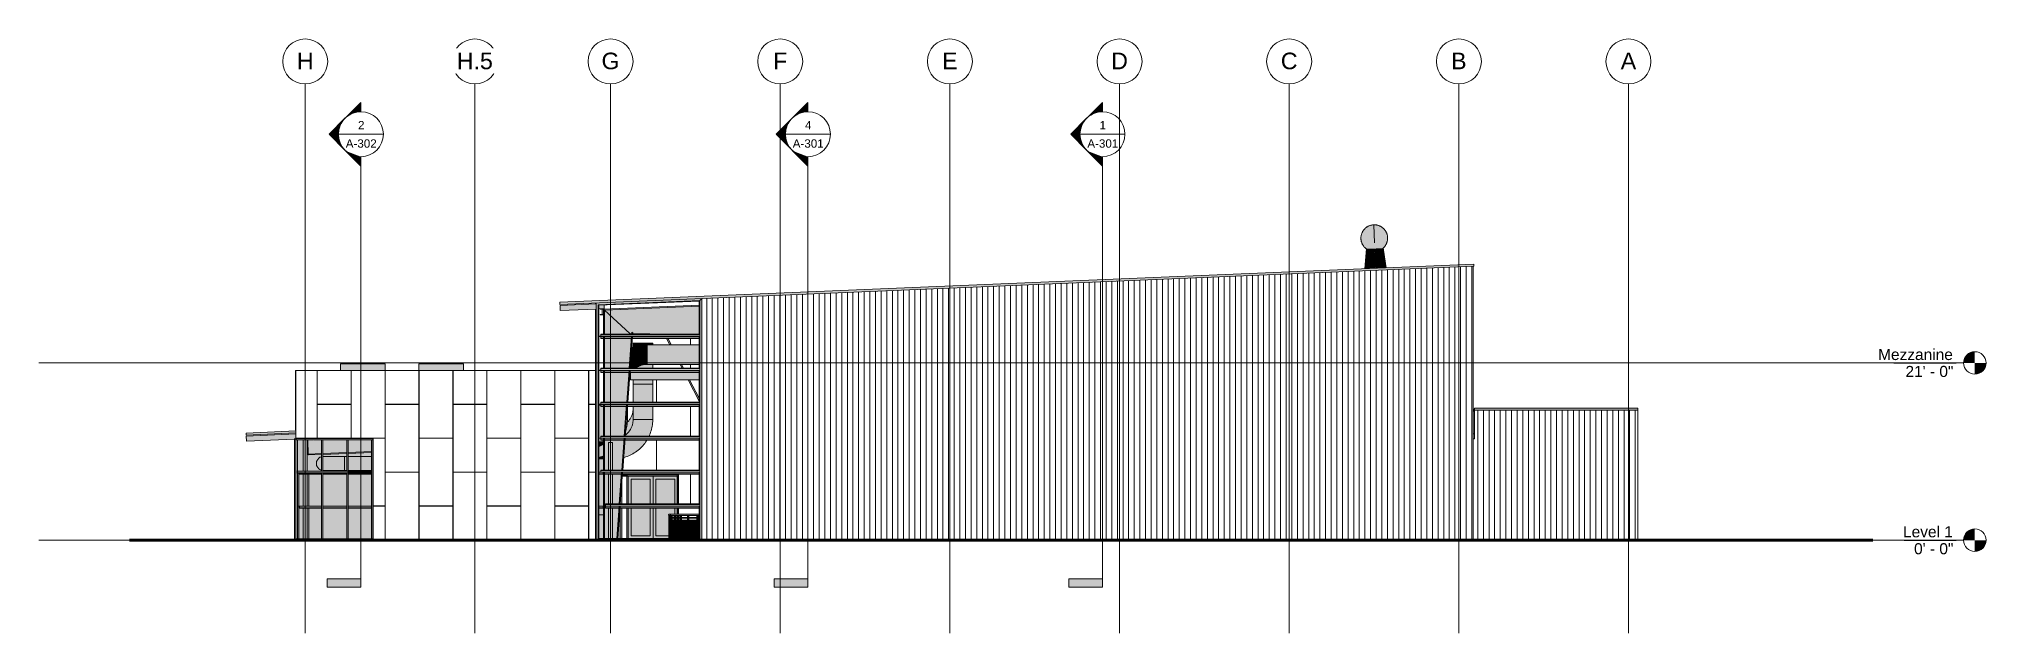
# Model space of a CAD drawing. Header units: inches. Extents: x 20426 to 92531, y -195 to 750.
# Drawn here: x 28834 to 31602, y -132 to 713 of the extents above; entities that cross this region are included whole.
import ezdxf

# ---------------------------------------------------------------- set-up
doc = ezdxf.new("R2010")
doc.units = ezdxf.units.IN
doc.header["$MEASUREMENT"] = 0
doc.linetypes.add('Grid Line 1_2_', pattern=[0.875, 0.5, -0.125, 0.125, -0.125])
doc.linetypes.add('Hidden 1_8_', pattern=[0.1875, 0.125, -0.0625])
for name, color, linetype, lineweight in [('A-CLNG', 13, 'Continuous', 13), ('A-DOOR', 31, 'Continuous', 13), ('A-FLOR-HRAL', 11, 'Continuous', 9), ('A-FLOR-LEVL', 51, 'Continuous', 9), ('A-GENM', 13, 'Continuous', 9), ('A-GLAZ-CWMG', 51, 'Continuous', 9), ('A-ROOF', 132, 'Continuous', 13), ('A-WALL-PATT', 111, 'Continuous', 13), ('C-TOPO', 7, 'Continuous', 9), ('G-ANNO-SYMB', 111, 'Continuous', 9), ('I-WALL', 2, 'Continuous', 13), ('L-SITE-WALL', 31, 'Continuous', 13), ('M-EQPM', 50, 'Continuous', 9), ('M-HVAC-DUCT', 70, 'Continuous', 9), ('M-HVAC-DUCT-ANNO', 70, 'Continuous', 9), ('Q-CASE', 31, 'Continuous', 9), ('Q-SPCQ', 91, 'Continuous', 9), ('S-BEAM', 12, 'Continuous', 9), ('S-COLS', 52, 'Continuous', 9), ('S-GRID', 1, 'Continuous', 9), ('S-GRID-IDEN', 1, 'Continuous', 9)]:
    doc.layers.add(name, color=color, linetype=linetype, lineweight=lineweight)
doc.styles.add('Arial', font='arial.ttf', dxfattribs={"height": 15.736527})
doc.styles.add('Arial_1', font='arial.ttf', dxfattribs={"height": 23.60479})
doc.styles.add('Arial_2', font='arial.ttf', dxfattribs={"height": 11.802395})
pattern_1 = [(90, (-21144.428, 0), (-8, 5e-16), [])]

msp = doc.modelspace()

# ---------------------------------------------------------------- texts
at = {"layer": 'G-ANNO-SYMB', "char_height": 11.8, "attachment_point": 2, "line_spacing_factor": 0.938532, "style": 'Arial_2'}
for s, insert, width in [('2', (29291.9, 596), 10.944), ('4', (29927.5, 596), 10.944), ('1', (30346.4, 596), 10.944), ('A-302', (29291.9, 569.9), 52.416), ('A-301', (29927.5, 569.9), 52.416), ('A-301', (30346.4, 569.9), 52.416)]:
    msp.add_mtext(s, dxfattribs=dict(at, insert=insert, width=width))

# ---------------------------------------------------------------- blocks, each defined once
blk = doc.blocks.new('HSS-Hollow Structural Section-Column - HSS6X6X1_4-556719-Elevation - East')
at = {"layer": 'S-COLS'}
h = blk.add_hatch(color=256, dxfattribs=at)
h.paths.add_polyline_path([(-22786.8, 2), (-22786.8, 45.5), (-22787.3, 45.5), (-22787.3, 2), (-22786.8, 2)], flags=0)
h.paths.add_polyline_path([(-22787.1, 48.6), (-22786.8, 48.6), (-22786.8, 93.8), (-22787.3, 93.8), (-22787.3, 48.6), (-22787.1, 48.6)], flags=0)
h.paths.add_polyline_path([(-22786.8, 98), (-22786.8, 142.7), (-22787.3, 142.7), (-22787.3, 98), (-22787, 98)], flags=0)
h = blk.add_hatch(color=256, dxfattribs=at)
h.paths.add_polyline_path([(-22786.8, 2), (-22781.8, 2), (-22781.8, 45.5), (-22786.8, 45.5), (-22786.8, 20.1)], flags=0)
h.paths.add_polyline_path([(-22781.8, 48.6), (-22781.8, 93.8), (-22786.8, 93.8), (-22786.8, 48.6), (-22782.2, 48.6)], flags=0)
h.paths.add_polyline_path([(-22781.8, 98), (-22781.8, 142.7), (-22786.8, 142.7), (-22786.8, 98), (-22782.2, 98)], flags=0)
h = blk.add_hatch(color=256, dxfattribs=at)
h.paths.add_polyline_path([(-22781.5, 2), (-22781.3, 2), (-22781.3, 45.5), (-22781.8, 45.5), (-22781.8, 2)], flags=0)
h.paths.add_polyline_path([(-22781.4, 48.6), (-22781.3, 48.6), (-22781.3, 93.8), (-22781.8, 93.8), (-22781.8, 48.6), (-22781.5, 48.6)], flags=0)
h.paths.add_polyline_path([(-22781.8, 98), (-22781.3, 98), (-22781.3, 142.7), (-22781.8, 142.7), (-22781.8, 113.9)], flags=0)
for p, q in [((-22787.3, 142.7), (-22787.3, 98)), ((-22781.3, 98), (-22781.3, 142.7)), ((-22787.3, 93.8), (-22787.3, 48.6)), ((-22781.3, 48.6), (-22781.3, 93.8)), ((-22787.3, 45.5), (-22787.3, 2)), ((-22781.3, 2), (-22781.3, 45.5))]:
    blk.add_line(p, q, dxfattribs=at)
at = {"layer": 'S-COLS', "linetype": 'Hidden 1_8_'}
for p, q in [((-22787.1, 98), (-22787.1, 142.7)), ((-22781.5, 142.7), (-22781.5, 98)), ((-22787.1, 48.6), (-22787.1, 93.8)), ((-22781.5, 93.8), (-22781.5, 48.6)), ((-22787.1, 2), (-22787.1, 45.5)), ((-22781.5, 45.5), (-22781.5, 2))]:
    blk.add_line(p, q, dxfattribs=at)
blk = doc.blocks.new('W-Wide Flange - W21X166-903667-Elevation - East')
at = {"layer": 'S-BEAM'}
h = blk.add_hatch(color=256, dxfattribs=at)
h.paths.add_polyline_path([(-22779.9, 121.2), (-22779.7, 121.2), (-22779.8, 122.5), (-22780, 122.5)], flags=0)
h.paths.add_polyline_path([(-22779.9, 123.4), (-22779.9, 123.4), (-22780.3, 132.7)], flags=0)
h.paths.add_polyline_path([(-22780.8, 142.3), (-22780.6, 142.3), (-22780.7, 142.8), (-22780.8, 142.8)], flags=0)
h = blk.add_hatch(color=256, dxfattribs=at)
h.paths.add_polyline_path([(-22780.7, 141.4), (-22761.2, 142.3), (-22761.2, 142.8), (-22769.9, 142.8), (-22780.7, 142.3), (-22780.7, 141.6)], flags=0)
h.paths.add_polyline_path([(-22759.2, 142.3), (-22748.6, 142.8), (-22759.2, 142.7), (-22759.2, 142.5)], flags=0)
h.paths.add_polyline_path([(-22710.4, 144.7), (-22700.6, 144.7), (-22688.6, 145.3), (-22709.9, 145.3), (-22720.9, 144.7), (-22711.3, 144.7)], flags=0)
h.paths.add_polyline_path([(-22371.4, 158.5), (-22370.4, 158.5), (-22370.4, 159.4), (-22371.4, 159.3), (-22371.4, 158.5)], flags=0)
h = blk.add_hatch(color=256, dxfattribs=at)
h.paths.add_polyline_path([(-22779.9, 123.4), (-22761.2, 124.2), (-22761.2, 142.2), (-22780.7, 141.4), (-22780.3, 132.7)], flags=0)
h.paths.add_polyline_path([(-22759.2, 124.3), (-22725, 125.7), (-22725, 142.8), (-22748.6, 142.8), (-22759.2, 142.3), (-22759.2, 132.7)], flags=0)
h.paths.add_polyline_path([(-22723, 125.8), (-22689.9, 127.2), (-22689.9, 142.8), (-22723, 142.8), (-22723, 132.7)], flags=0)
h.paths.add_polyline_path([(-22687.9, 127.3), (-22687.7, 127.3), (-22687.7, 145.3), (-22689.9, 145.2), (-22700.6, 144.7), (-22687.9, 144.7), (-22687.9, 132.7)], flags=0)
h.paths.add_polyline_path([(-22371.4, 140.5), (-22370.4, 140.5), (-22370.4, 158.5), (-22371.4, 158.5), (-22371.4, 140.7)], flags=0)
h.paths.add_polyline_path([(-22366.8, 140.6), (-22360.7, 140.9), (-22360.8, 142), (-22364.1, 142), (-22364.1, 145), (-22366.8, 145), (-22366.8, 140.7)], flags=0)
h = blk.add_hatch(color=256, dxfattribs=at)
h.paths.add_polyline_path([(-22780.6, 142.3), (-22769.9, 142.8), (-22780.6, 142.8)], flags=0)
h.paths.add_polyline_path([(-22754.6, 144.7), (-22721.9, 144.7), (-22709.9, 145.3), (-22742.6, 145.3)], flags=0)
h.paths.add_polyline_path([(-22371.4, 159.4), (-22370.4, 159.4), (-22370.4, 160.8), (-22371.4, 160.7)], flags=0)
h = blk.add_hatch(color=256, dxfattribs=at)
h.paths.add_polyline_path([(-22779.9, 122.5), (-22761.2, 123.3), (-22761.2, 124.2), (-22779.9, 123.4), (-22779.9, 122.6)], flags=0)
h.paths.add_polyline_path([(-22759.2, 123.4), (-22725, 124.9), (-22725, 125.7), (-22759.2, 124.3), (-22759.2, 123.4)], flags=0)
h.paths.add_polyline_path([(-22723, 124.9), (-22689.9, 126.3), (-22689.9, 127.2), (-22723, 125.8), (-22723, 124.9)], flags=0)
h.paths.add_polyline_path([(-22687.9, 126.4), (-22687.7, 126.4), (-22687.7, 127.3), (-22687.9, 127.2), (-22687.9, 126.4)], flags=0)
h.paths.add_polyline_path([(-22371.4, 139.6), (-22370.4, 139.6), (-22370.4, 140.5), (-22371.4, 140.4), (-22371.4, 139.6)], flags=0)
h.paths.add_polyline_path([(-22366.8, 139.7), (-22360.7, 140), (-22360.7, 140.9), (-22366.8, 140.6), (-22366.8, 139.7)], flags=0)
h = blk.add_hatch(color=256, dxfattribs=at)
h.paths.add_polyline_path([(-22779.7, 121.2), (-22761.2, 122), (-22761.2, 123.3), (-22779.8, 122.5)], flags=0)
h.paths.add_polyline_path([(-22759.2, 122), (-22725, 123.5), (-22725, 124.8), (-22759.2, 123.4), (-22759.2, 123.3)], flags=0)
h.paths.add_polyline_path([(-22723, 123.5), (-22689.9, 124.9), (-22689.9, 126.3), (-22723, 124.9)], flags=0)
h.paths.add_polyline_path([(-22687.9, 125), (-22687.7, 125), (-22687.7, 126.4), (-22687.9, 126.4)], flags=0)
h.paths.add_polyline_path([(-22371.4, 138.2), (-22370.4, 138.2), (-22370.4, 139.6), (-22371.4, 139.6)], flags=0)
h.paths.add_polyline_path([(-22366.8, 138.4), (-22360.6, 138.6), (-22360.6, 140), (-22366.8, 139.7)], flags=0)
for p, q in [((-22780.8, 142.8), (-22780.8, 142.3)), ((-22780.8, 142.3), (-22780.7, 142.3)), ((-22780.7, 142.3), (-22780.6, 142.3)), ((-22779.9, 123.4), (-22780.7, 141.4)), ((-22780.7, 141.4), (-22779.9, 123.4)), ((-22780.6, 142.3), (-22780.6, 142.8)), ((-22780.6, 142.3), (-22769.9, 142.8)), ((-22754.6, 144.7), (-22742.6, 145.3)), ((-22721.9, 144.7), (-22709.9, 145.3)), ((-22371.4, 160.7), (-22370.4, 160.8)), ((-22371.4, 159.4), (-22370.4, 159.4)), ((-22371.4, 139.6), (-22370.4, 139.6)), ((-22366.8, 139.7), (-22360.6, 140)), ((-22366.8, 138.4), (-22360.6, 138.6)), ((-22360.8, 142), (-22360.7, 140.9)), ((-22360.6, 140), (-22360.6, 138.6)), ((-22780, 122.5), (-22779.9, 121.2)), ((-22779.9, 122.5), (-22780, 122.5)), ((-22779.8, 122.5), (-22779.9, 122.5)), ((-22779.9, 121.2), (-22779.7, 121.2)), ((-22779.8, 122.5), (-22761.2, 123.3)), ((-22779.7, 121.2), (-22779.8, 122.5)), ((-22779.7, 121.2), (-22761.2, 122)), ((-22759.2, 123.4), (-22725, 124.8)), ((-22759.2, 122), (-22725, 123.5)), ((-22723, 124.9), (-22689.9, 126.3)), ((-22723, 123.5), (-22689.9, 124.9)), ((-22687.9, 126.4), (-22687.7, 126.4)), ((-22687.9, 125), (-22687.7, 125)), ((-22371.4, 138.2), (-22370.4, 138.2))]:
    blk.add_line(p, q, dxfattribs=at)
for centre, start_param, end_param in [((-22780.6, 141.4), 0, 1.570796), ((-22780.7, 141.4), 4.712389, 6.283185), ((-22360.7, 140.9), 1.570796, 3.141593), ((-22779.9, 123.4), 1.570796, 3.141593), ((-22779.9, 123.4), 3.141593, 4.712389)]:
    blk.add_ellipse(centre, major_axis=(-0.037, 0.889), ratio=0.014145, start_param=start_param, end_param=end_param, dxfattribs=at)
blk = doc.blocks.new('HSS-Hollow Structural Section-Column - HSS6X6X1_4-654784-Elevation - East')
at = {"layer": 'S-COLS', "linetype": 'Hidden 1_8_'}
for p, q in [((-22352.8, 139), (-22352.8, 99.7)), ((-22347.3, 99.7), (-22347.3, 139)), ((-22352.8, 93.8), (-22352.8, 51.5)), ((-22347.3, 51.5), (-22347.3, 93.8)), ((-22352.8, 45.5), (-22352.8, 2.2)), ((-22347.3, 2.2), (-22347.3, 45.5))]:
    blk.add_line(p, q, dxfattribs=at)
blk = doc.blocks.new('Girt_C - 8_D-903668-Elevation - East')
at = {"layer": 'S-BEAM'}
h = blk.add_hatch(color=256, dxfattribs=at)
h.paths.add_polyline_path([(-22792.3, 48.4), (-22761.2, 48.4), (-22761.2, 48.6), (-22792.3, 48.5), (-22792.3, 48.5)], flags=0)
h.paths.add_polyline_path([(-22687.7, 48.4), (-22687.7, 48.6), (-22687.9, 48.5), (-22687.9, 48.4)], flags=0)
h.paths.add_polyline_path([(-22759.2, 48.4), (-22725, 48.4), (-22725, 48.6), (-22759.2, 48.5), (-22759.2, 48.5)], flags=0)
h.paths.add_polyline_path([(-22689.9, 48.4), (-22689.9, 48.6), (-22723, 48.5), (-22723, 48.4)], flags=0)
h.paths.add_polyline_path([(-22371.4, 48.4), (-22370.4, 48.4), (-22370.4, 48.6), (-22371.4, 48.5), (-22371.4, 48.4)], flags=0)
h.paths.add_polyline_path([(-22366.8, 48.4), (-22360.6, 48.4), (-22360.6, 48.6), (-22366.8, 48.5), (-22366.8, 48.4)], flags=0)
h = blk.add_hatch(color=256, dxfattribs=at)
h.paths.add_polyline_path([(-22792.3, 46), (-22761.2, 46), (-22761.2, 48.4), (-22792.3, 48.4)], flags=0)
h.paths.add_polyline_path([(-22360.6, 46), (-22360.6, 48.4), (-22366.8, 48.4), (-22366.8, 46)], flags=0)
h.paths.add_polyline_path([(-22370.4, 46), (-22370.4, 48.4), (-22371.4, 48.4), (-22371.4, 46)], flags=0)
h.paths.add_polyline_path([(-22759.2, 46), (-22725, 46), (-22725, 48.4), (-22759.2, 48.4)], flags=0)
h.paths.add_polyline_path([(-22689.9, 46), (-22689.9, 48.4), (-22723, 48.4), (-22723, 46)], flags=0)
h.paths.add_polyline_path([(-22687.7, 46), (-22687.7, 48.4), (-22687.9, 48.4), (-22687.9, 46)], flags=0)
h = blk.add_hatch(color=256, dxfattribs=at)
h.paths.add_polyline_path([(-22723, 45.5), (-22689.9, 45.5), (-22689.9, 46), (-22723, 46)], flags=0)
h.paths.add_polyline_path([(-22782.2, 45.5), (-22761.2, 45.5), (-22761.2, 46), (-22792.3, 46), (-22792.3, 45.5)], flags=0)
h.paths.add_polyline_path([(-22360.6, 45.5), (-22360.6, 46), (-22366.8, 46), (-22366.8, 45.5)], flags=0)
h.paths.add_polyline_path([(-22370.4, 45.5), (-22370.4, 46), (-22371.4, 46), (-22371.4, 45.5)], flags=0)
h.paths.add_polyline_path([(-22759.2, 45.5), (-22725, 45.5), (-22725, 46), (-22759.2, 46)], flags=0)
h.paths.add_polyline_path([(-22687.7, 45.5), (-22687.7, 46), (-22687.9, 46), (-22687.9, 45.5)], flags=0)
for p, q in [((-22761.2, 48.6), (-22792.3, 48.6)), ((-22792.3, 48.4), (-22792.3, 48.6)), ((-22792.3, 46), (-22792.3, 48.4)), ((-22792.3, 45.5), (-22792.3, 46)), ((-22792.3, 46), (-22761.2, 46)), ((-22792.3, 45.5), (-22761.2, 45.5)), ((-22725, 48.6), (-22759.2, 48.6)), ((-22759.2, 46), (-22725, 46)), ((-22759.2, 45.5), (-22725, 45.5)), ((-22689.9, 48.6), (-22723, 48.6)), ((-22723, 46), (-22689.9, 46)), ((-22723, 45.5), (-22689.9, 45.5)), ((-22687.7, 48.6), (-22687.9, 48.6)), ((-22687.9, 46), (-22687.7, 46)), ((-22687.9, 45.5), (-22687.7, 45.5)), ((-22370.4, 48.6), (-22371.4, 48.6)), ((-22371.4, 46), (-22370.4, 46)), ((-22371.4, 45.5), (-22370.4, 45.5)), ((-22360.6, 48.6), (-22366.8, 48.6)), ((-22366.8, 46), (-22360.6, 46)), ((-22366.8, 45.5), (-22360.6, 45.5)), ((-22360.6, 48.6), (-22360.6, 48.4)), ((-22360.6, 48.4), (-22360.6, 46)), ((-22360.6, 46), (-22360.6, 45.5))]:
    blk.add_line(p, q, dxfattribs=at)
blk = doc.blocks.new('Girt_C - 8_D-V130-Elevation - East')
at = {"layer": 'S-BEAM'}
h = blk.add_hatch(color=256, dxfattribs=at)
h.paths.add_polyline_path([(-22689.9, 94.2), (-22689.9, 96), (-22723, 96), (-22723, 94.2)], flags=0)
h.paths.add_polyline_path([(-22762.8, 94.2), (-22761.2, 94.2), (-22761.2, 96), (-22792.3, 96), (-22792.3, 94.2)], flags=0)
h.paths.add_polyline_path([(-22759.2, 94.2), (-22725, 94.2), (-22725, 96), (-22759.2, 96), (-22759.2, 95.2)], flags=0)
h.paths.add_polyline_path([(-22687.9, 94.2), (-22687.7, 94.2), (-22687.7, 96.6), (-22687.9, 96.6), (-22687.9, 95.2)], flags=0)
h.paths.add_polyline_path([(-22360.6, 94.2), (-22360.6, 96.6), (-22366.8, 96.6), (-22366.8, 94.2)], flags=0)
h.paths.add_polyline_path([(-22370.4, 94.2), (-22370.4, 96.6), (-22371.4, 96.6), (-22371.4, 94.2)], flags=0)
h = blk.add_hatch(color=256, dxfattribs=at)
h.paths.add_polyline_path([(-22723, 93.8), (-22689.9, 93.8), (-22689.9, 94.2), (-22723, 94.2)], flags=0)
h.paths.add_polyline_path([(-22762.8, 93.8), (-22761.2, 93.8), (-22761.2, 94.2), (-22792.3, 94.2), (-22792.3, 93.8)], flags=0)
h.paths.add_polyline_path([(-22360.6, 93.8), (-22360.6, 94.2), (-22366.8, 94.2), (-22366.8, 93.8)], flags=0)
h.paths.add_polyline_path([(-22370.4, 93.8), (-22370.4, 94.2), (-22371.4, 94.2), (-22371.4, 93.8)], flags=0)
h.paths.add_polyline_path([(-22759.2, 93.8), (-22725, 93.8), (-22725, 94.2), (-22759.2, 94.2)], flags=0)
h.paths.add_polyline_path([(-22687.7, 93.8), (-22687.7, 94.2), (-22687.9, 94.2), (-22687.9, 93.8)], flags=0)
h = blk.add_hatch(color=256, dxfattribs=at)
h.paths.add_polyline_path([(-22687.7, 96.6), (-22687.7, 96.8), (-22687.9, 96.8), (-22687.9, 96.6)], flags=0)
h.paths.add_polyline_path([(-22371.4, 96.6), (-22370.4, 96.6), (-22370.4, 96.8), (-22371.4, 96.8), (-22371.4, 96.6)], flags=0)
h.paths.add_polyline_path([(-22366.8, 96.6), (-22360.6, 96.6), (-22360.6, 96.7), (-22364.1, 96.8), (-22364.1, 96.8), (-22366.8, 96.8), (-22366.8, 96.6)], flags=0)
for p, q in [((-22792.3, 94.2), (-22792.3, 96)), ((-22792.3, 93.8), (-22792.3, 94.2)), ((-22792.3, 94.2), (-22761.2, 94.2)), ((-22792.3, 93.8), (-22761.2, 93.8)), ((-22759.2, 94.2), (-22725, 94.2)), ((-22759.2, 93.8), (-22725, 93.8)), ((-22723, 94.2), (-22689.9, 94.2)), ((-22723, 93.8), (-22689.9, 93.8)), ((-22687.7, 96.8), (-22687.9, 96.8)), ((-22687.9, 94.2), (-22687.7, 94.2)), ((-22687.9, 93.8), (-22687.7, 93.8)), ((-22370.4, 96.8), (-22371.4, 96.8)), ((-22371.4, 94.2), (-22370.4, 94.2)), ((-22371.4, 93.8), (-22370.4, 93.8)), ((-22364.1, 96.8), (-22366.8, 96.8)), ((-22366.8, 94.2), (-22360.6, 94.2)), ((-22366.8, 93.8), (-22360.6, 93.8)), ((-22360.6, 96.7), (-22360.6, 96.6)), ((-22360.6, 96.6), (-22360.6, 94.2)), ((-22360.6, 94.2), (-22360.6, 93.8))]:
    blk.add_line(p, q, dxfattribs=at)
blk = doc.blocks.new('Casework 1 - Casework 1-456223-Elevation - East')
at = {"layer": 'Q-CASE'}
h = blk.add_hatch(color=256, dxfattribs=at)
h.paths.add_polyline_path([(-22370.4, 0), (-22370.4, 36), (-22371.4, 36), (-22371.4, 0)], flags=0)
h.paths.add_polyline_path([(-22360.1, 2.2), (-22360.1, 36), (-22366.8, 36), (-22366.8, 2.2)], flags=0)
for p, q in [((-22371.4, 36), (-22370.4, 36)), ((-22366.8, 36), (-22360.1, 36))]:
    blk.add_line(p, q, dxfattribs=at)
blk = doc.blocks.new('Girt_C - 8_D-948186-Elevation - East')
at = {"layer": 'S-BEAM'}
h = blk.add_hatch(color=256, dxfattribs=at)
h.paths.add_polyline_path([(-22794.7, 45.5), (-22794.7, 45.6), (-22795.2, 46.1), (-22795.2, 48.4), (-22795.3, 48.4), (-22795.3, 46)], flags=0)
h.paths.add_polyline_path([(-22795.1, 48.4), (-22792.3, 48.5), (-22792.3, 48.6), (-22795.1, 48.5), (-22795.1, 48.5)], flags=0)
for p, q in [((-22795.3, 48.4), (-22795.3, 46)), ((-22795.3, 46), (-22794.7, 45.5)), ((-22795.2, 46.1), (-22795.2, 48.4)), ((-22794.7, 45.6), (-22795.2, 46.1)), ((-22792.3, 48.6), (-22795.1, 48.6)), ((-22795.1, 48.4), (-22792.3, 48.4)), ((-22794.7, 45.5), (-22794.7, 45.6))]:
    blk.add_line(p, q, dxfattribs=at)
for radius, end in [(0.188, 180), (0.0782, 176.9576)]:
    blk.add_arc((-22795.1, 48.4), radius, 90, end, dxfattribs=at)
blk = doc.blocks.new('turbine vent - turbine vent-625927-Elevation - East')
at = {"layer": 'A-GENM'}
for points in [[(-21275.3, 414.2), (-21275.3, 414.2), (-21275.1, 414.2), (-21274.1, 414.3), (-21273.5, 414.3), (-21272, 414.3), (-21270.3, 414.5), (-21269, 414.4), (-21268.3, 414.5), (-21265.2, 414.6), (-21262.8, 414.7), (-21261.2, 414.8), (-21260.7, 414.8), (-21258.5, 415), (-21257.5, 414.9), (-21257.1, 414.9), (-21256.2, 415), (-21254.2, 415.1), (-21252.4, 415.2), (-21252.3, 415.1), (-21252.1, 415.2), (-21251.8, 415.2), (-21251.6, 415.2), (-21249.9, 416.8), (-21248.3, 418.9), (-21246.7, 421.7), (-21245.8, 424.3), (-21245.2, 427.2), (-21245.1, 430.2), (-21245.5, 433.5), (-21246.3, 436.1), (-21247.5, 438.8), (-21249.2, 441.2), (-21251.2, 443.4), (-21253.6, 445.3), (-21256.5, 446.9), (-21258.8, 447.7), (-21259, 447.7), (-21261.4, 448.2), (-21262.7, 448.4), (-21262.8, 448.4), (-21264.9, 448.4), (-21267.8, 448.1), (-21270, 447.5), (-21271.1, 447.1), (-21273.2, 446.1), (-21273.4, 446), (-21275.9, 444.3), (-21278.2, 442.1), (-21279.9, 440), (-21281.3, 437.3), (-21282.4, 434.5), (-21282.9, 431.6), (-21283.1, 428.6), (-21282.7, 425.7), (-21281.9, 422.8), (-21280.5, 419.9), (-21279, 417.6), (-21276.9, 415.5), (-21275.3, 414.2)], [(-21262.7, 448.4), (-21262.8, 448.4), (-21262.7, 448.4)], [(-21277.3, 385.9), (-21262.3, 386.5), (-21263.5, 414.7), (-21264.3, 414.6), (-21267, 414.5), (-21268.4, 414.5), (-21269.2, 414.4), (-21270.7, 414.4), (-21272.2, 414.3), (-21272.4, 414.3), (-21273.5, 414.3), (-21275.3, 414.2), (-21275.3, 414.2), (-21277.1, 389)], [(-21262.3, 386.5), (-21247.3, 387.2), (-21251.7, 415.2), (-21251.9, 415.1), (-21252.1, 415.2), (-21252.4, 415.2), (-21253.4, 415.2), (-21255.6, 415), (-21256.6, 415), (-21257.6, 414.9), (-21260.2, 414.9), (-21261.2, 414.8), (-21261.9, 414.7), (-21263.5, 414.7), (-21262.3, 386.6)]]:
    blk.add_hatch(color=256, dxfattribs=at).paths.add_polyline_path(points, flags=0)
for p, q in [((-21264.9, 448.4), (-21263.8, 422.9)), ((-21247.3, 387.2), (-21251.6, 415.5)), ((-21275.3, 414.5), (-21277.3, 385.9))]:
    blk.add_line(p, q, dxfattribs=at)
at = {"layer": 'A-GENM', "flags": 128}
for points in [[(-21274.6, 413.6), (-21274.8, 413.7), (-21275.4, 414.2), (-21276, 414.6), (-21276.6, 415.1), (-21277.1, 415.6), (-21277.7, 416.2), (-21278.2, 416.7), (-21278.7, 417.3), (-21279.2, 417.9), (-21279.6, 418.5), (-21280, 419.1), (-21280.4, 419.8), (-21280.8, 420.5), (-21281.2, 421.1), (-21281.5, 421.8), (-21281.8, 422.5), (-21282, 423.2), (-21282.3, 424), (-21282.5, 424.7), (-21282.6, 425.4), (-21282.8, 426.2), (-21282.9, 426.9), (-21283, 427.7), (-21283, 428.4), (-21283.1, 429.2), (-21283.1, 430), (-21283, 430.7), (-21283, 431.5), (-21282.9, 432.2), (-21282.7, 433), (-21282.6, 433.7), (-21282.4, 434.5), (-21282.2, 435.2), (-21281.9, 435.9), (-21281.7, 436.6), (-21281.4, 437.3), (-21281, 438), (-21280.7, 438.7), (-21280.3, 439.3), (-21279.9, 440), (-21279.5, 440.6), (-21279, 441.2), (-21278.5, 441.8), (-21278, 442.4), (-21277.5, 442.9), (-21276.9, 443.4), (-21276.4, 443.9), (-21275.8, 444.4), (-21275.2, 444.9), (-21274.5, 445.3), (-21273.9, 445.7), (-21273.2, 446.1), (-21272.6, 446.4), (-21271.9, 446.8), (-21271.2, 447.1), (-21270.5, 447.3), (-21269.7, 447.6), (-21269, 447.8), (-21268.3, 448), (-21267.5, 448.1), (-21266.8, 448.2), (-21266, 448.3), (-21265.3, 448.4), (-21264.9, 448.4)], [(-21264.9, 448.4), (-21264.1, 448.4), (-21263.3, 448.4), (-21262.6, 448.4), (-21261.8, 448.3), (-21261.1, 448.2), (-21260.3, 448.1), (-21259.6, 447.9), (-21258.9, 447.7), (-21258.1, 447.5), (-21257.4, 447.2), (-21256.7, 446.9), (-21256, 446.6), (-21255.3, 446.3), (-21254.7, 445.9), (-21254, 445.5), (-21253.4, 445.1), (-21252.8, 444.7), (-21252.2, 444.2), (-21251.6, 443.7), (-21251, 443.2), (-21250.5, 442.7), (-21249.9, 442.1), (-21249.5, 441.6), (-21249, 441), (-21248.5, 440.4), (-21248.1, 439.7), (-21247.7, 439.1), (-21247.3, 438.4), (-21247, 437.7), (-21246.7, 437.1), (-21246.4, 436.3), (-21246.1, 435.6), (-21245.9, 434.9), (-21245.7, 434.2), (-21245.5, 433.4), (-21245.4, 432.7), (-21245.2, 431.9), (-21245.2, 431.2), (-21245.1, 430.4), (-21245.1, 429.7), (-21245.1, 428.9), (-21245.1, 428.2), (-21245.2, 427.4), (-21245.3, 426.6), (-21245.4, 425.9), (-21245.6, 425.1), (-21245.8, 424.4), (-21246, 423.7), (-21246.2, 423), (-21246.5, 422.3), (-21246.8, 421.6), (-21247.1, 420.9), (-21247.5, 420.2), (-21247.9, 419.5), (-21248.3, 418.9), (-21248.7, 418.3), (-21249.2, 417.7), (-21249.6, 417.1), (-21250.1, 416.5), (-21250.7, 416), (-21251.2, 415.4), (-21251.8, 414.9), (-21252.3, 414.5)]]:
    blk.add_lwpolyline(points, dxfattribs=at)
blk = doc.blocks.new('Dimension Lumber - 2x8-945060-Elevation - East')
at = {"layer": 'S-BEAM'}
h = blk.add_hatch(color=256, dxfattribs=at)
h.paths.add_polyline_path([(-22421.5, 326.6), (-22370.4, 328.7), (-22370.4, 336), (-22421.8, 333.8)], flags=0)
h.paths.add_polyline_path([(-22366.8, 328.9), (-22359.3, 329.2), (-22359.3, 334.3), (-22366.8, 334)], flags=0)
for p, q in [((-22421.8, 333.8), (-22370.4, 336)), ((-22421.5, 326.6), (-22421.8, 333.8)), ((-22370.4, 328.7), (-22421.5, 326.6)), ((-22359.3, 329.2), (-22366.8, 328.9))]:
    blk.add_line(p, q, dxfattribs=at)
blk = doc.blocks.new('Girt_C - 8_D-773999-Elevation - East')
at = {"layer": 'S-BEAM'}
blk.add_hatch(color=256, dxfattribs=at).paths.add_polyline_path([(-22794.7, 93.8), (-22794.7, 93.9), (-22795.2, 94.3), (-22795.2, 96), (-22795.3, 96), (-22795.3, 94.2)], flags=0)
for p, q in [((-22795.3, 96), (-22795.3, 94.2)), ((-22795.3, 94.2), (-22794.7, 93.8)), ((-22795.2, 94.3), (-22795.2, 96)), ((-22794.7, 93.9), (-22795.2, 94.3)), ((-22794.7, 93.8), (-22794.7, 93.9))]:
    blk.add_line(p, q, dxfattribs=at)
blk = doc.blocks.new('Basketball_Backstop-Performance_Sports_Systems-3103-Ceiling_Hung - 27_-0_ to 27_-11 7_8_-652462-Elevation - East')
at = {"layer": 'Q-SPCQ'}
blk.add_hatch(color=256, dxfattribs=at).paths.add_polyline_path([(-22269.7, 286.4), (-22269.5, 286.5), (-22269.2, 286.6), (-22269, 286.8), (-22270.4, 286.8), (-22270.3, 286.7), (-22270.1, 286.6), (-22269.9, 286.5)], flags=0)
h = blk.add_hatch(color=256, dxfattribs=at)
h.paths.add_polyline_path([(-22224, 197.7), (-22224, 201.8), (-22237.6, 227.8), (-22239.7, 227.8), (-22229.2, 207.7)], flags=0)
h.paths.add_polyline_path([(-22247.6, 244.5), (-22246.3, 244.5), (-22249.2, 250), (-22251.3, 250), (-22248.4, 244.5), (-22247.7, 244.5)], flags=0)
h.paths.add_polyline_path([(-22265.1, 278), (-22263.8, 278), (-22268.4, 286.8), (-22269, 286.8), (-22269.1, 286.7), (-22269.4, 286.5), (-22269.6, 286.4), (-22269.9, 286.5), (-22270, 286.5), (-22270.3, 286.7), (-22270.4, 286.7), (-22265.8, 278), (-22265.4, 278)], flags=0)
for p, q in [((-22270.5, 286.8), (-22265.9, 278)), ((-22263.8, 278), (-22268.3, 286.8)), ((-22251.3, 250), (-22248.4, 244.5)), ((-22246.3, 244.5), (-22249.2, 250)), ((-22239.7, 227.8), (-22224, 197.7)), ((-22224, 201.8), (-22237.6, 227.8))]:
    blk.add_line(p, q, dxfattribs=at)
blk.add_arc((-22269.7, 287.3), 0.875, 218.8642, 321.1358, dxfattribs=at)
blk = doc.blocks.new('Rectangular Mullion - Rectangular Mullion 1-827989-Elevation - East')
at = {"layer": 'A-GLAZ-CWMG'}
blk.add_hatch(color=256, dxfattribs=at).paths.add_polyline_path([(-22797.4, 142.8), (-22797.4, 144.8), (-22799.4, 144.8), (-22799.4, 142.8)], flags=0)
blk.add_line((-22799.4, 142.8), (-22799.4, 144.8), dxfattribs=at)
blk = doc.blocks.new('Rectangular Mullion - Rectangular Mullion 1-827457-Elevation - East')
at = {"layer": 'A-GLAZ-CWMG'}
blk.add_hatch(color=256, dxfattribs=at).paths.add_polyline_path([(-22797.4, 2), (-22797.4, 97), (-22799.4, 97), (-22799.4, 2)], flags=0)
blk.add_line((-22799.4, 2), (-22799.4, 97), dxfattribs=at)
blk = doc.blocks.new('Rectangular Mullion - Rectangular Mullion 1-827803-Elevation - East')
at = {"layer": 'A-GLAZ-CWMG'}
blk.add_hatch(color=256, dxfattribs=at).paths.add_polyline_path([(-22797.4, 97), (-22797.4, 142.8), (-22799.4, 142.8), (-22799.4, 97)], flags=0)
blk.add_line((-22799.4, 97), (-22799.4, 142.8), dxfattribs=at)
blk = doc.blocks.new('Rectangular Mullion - Rectangular Mullion 1-779578-Elevation - East')
at = {"layer": 'A-GLAZ-CWMG'}
blk.add_hatch(color=256, dxfattribs=at).paths.add_polyline_path([(-22797.4, 0), (-22797.4, 2), (-22799.4, 2), (-22799.4, 0)], flags=0)
blk.add_line((-22799.4, 0), (-22799.4, 2), dxfattribs=at)
blk = doc.blocks.new('Rectangular Mullion - Rectangular Mullion 1-827988-Elevation - East')
at = {"layer": 'A-GLAZ-CWMG'}
blk.add_hatch(color=256, dxfattribs=at).paths.add_polyline_path([(-22796.4, 142.8), (-22796.4, 144.8), (-22797.4, 144.8), (-22797.4, 142.8)], flags=0)
for p, q in [((-22797.4, 142.8), (-22797.4, 144.8)), ((-22796.4, 144.8), (-22797.4, 144.8)), ((-22796.4, 142.8), (-22797.4, 142.8))]:
    blk.add_line(p, q, dxfattribs=at)
blk = doc.blocks.new('Rectangular Mullion - Rectangular Mullion 1-769201-Elevation - East')
at = {"layer": 'A-GLAZ-CWMG'}
blk.add_hatch(color=256, dxfattribs=at).paths.add_polyline_path([(-22760.2, 142.8), (-22724, 142.8), (-22724, 144.8), (-22760.2, 144.8)], flags=0)
for p, q in [((-22724, 144.8), (-22760.2, 144.8)), ((-22724, 142.8), (-22760.2, 142.8))]:
    blk.add_line(p, q, dxfattribs=at)
blk = doc.blocks.new('Rectangular Mullion - Rectangular Mullion 1-769360-Elevation - East')
at = {"layer": 'A-GLAZ-CWMG'}
blk.add_hatch(color=256, dxfattribs=at).paths.add_polyline_path([(-22687.9, 0), (-22687.9, 2), (-22724, 2), (-22724, 0)], flags=0)
for p, q in [((-22724, 2), (-22687.9, 2)), ((-22687.9, 2), (-22687.9, 0))]:
    blk.add_line(p, q, dxfattribs=at)
blk = doc.blocks.new('Rectangular Mullion - Rectangular Mullion 1-769200-Elevation - East')
at = {"layer": 'A-GLAZ-CWMG'}
blk.add_hatch(color=256, dxfattribs=at).paths.add_polyline_path([(-22796.4, 0), (-22760.2, 0), (-22760.2, 2), (-22796.4, 2)], flags=0)
blk.add_line((-22796.4, 2), (-22760.2, 2), dxfattribs=at)
blk = doc.blocks.new('Rectangular Mullion - Rectangular Mullion 1-779579-Elevation - East')
at = {"layer": 'A-GLAZ-CWMG'}
blk.add_hatch(color=256, dxfattribs=at).paths.add_polyline_path([(-22797.4, 0), (-22796.4, 0), (-22796.4, 2), (-22797.4, 2)], flags=0)
for p, q in [((-22797.4, 0), (-22797.4, 2)), ((-22797.4, 2), (-22796.4, 2))]:
    blk.add_line(p, q, dxfattribs=at)
blk = doc.blocks.new('Rectangular Mullion - Rectangular Mullion 1-827436-Elevation - East')
at = {"layer": 'A-GLAZ-CWMG'}
blk.add_hatch(color=256, dxfattribs=at).paths.add_polyline_path([(-22797.4, 2), (-22795.4, 2), (-22795.4, 97), (-22797.4, 97), (-22797.4, 20.1)], flags=0)
for p, q in [((-22797.4, 97), (-22797.4, 2)), ((-22795.4, 97), (-22795.4, 2)), ((-22795.4, 2), (-22797.4, 2))]:
    blk.add_line(p, q, dxfattribs=at)
blk = doc.blocks.new('Rectangular Mullion - Rectangular Mullion 1-827437-Elevation - East')
at = {"layer": 'A-GLAZ-CWMG'}
blk.add_hatch(color=256, dxfattribs=at).paths.add_polyline_path([(-22795.4, 97), (-22795.4, 142.8), (-22797.4, 142.8), (-22797.4, 97)], flags=0)
for p, q in [((-22797.4, 142.8), (-22795.4, 142.8)), ((-22797.4, 142.8), (-22797.4, 97)), ((-22795.4, 142.8), (-22795.4, 97))]:
    blk.add_line(p, q, dxfattribs=at)
blk = doc.blocks.new('Rectangular Mullion - Rectangular Mullion 1-827438-Elevation - East')
at = {"layer": 'A-GLAZ-CWMG'}
blk.add_hatch(color=256, dxfattribs=at).paths.add_polyline_path([(-22687.9, 97), (-22687.9, 142.8), (-22689.9, 142.8), (-22689.9, 97)], flags=0)
for p, q in [((-22689.9, 142.8), (-22687.9, 142.8)), ((-22689.9, 97), (-22689.9, 142.8)), ((-22687.9, 97), (-22687.9, 142.8))]:
    blk.add_line(p, q, dxfattribs=at)
blk = doc.blocks.new('Rectangular Mullion - Rectangular Mullion 1-827439-Elevation - East')
at = {"layer": 'A-GLAZ-CWMG'}
blk.add_hatch(color=256, dxfattribs=at).paths.add_polyline_path([(-22689.9, 2), (-22687.9, 2), (-22687.9, 97), (-22689.9, 97), (-22689.9, 95.2)], flags=0)
for p, q in [((-22689.9, 2), (-22689.9, 97)), ((-22687.9, 2), (-22687.9, 97)), ((-22687.9, 2), (-22689.9, 2))]:
    blk.add_line(p, q, dxfattribs=at)
blk = doc.blocks.new('Rectangular Mullion - Rectangular Mullion 1-769364-Elevation - East')
at = {"layer": 'A-GLAZ-CWMG'}
blk.add_hatch(color=256, dxfattribs=at).paths.add_polyline_path([(-22724, 96), (-22689.9, 96), (-22689.9, 98), (-22724, 98)], flags=0)
for p, q in [((-22689.9, 98), (-22724, 98)), ((-22689.9, 96), (-22724, 96)), ((-22689.9, 98), (-22689.9, 96))]:
    blk.add_line(p, q, dxfattribs=at)
blk = doc.blocks.new('Rectangular Mullion - Rectangular Mullion 1-769423-Elevation - East')
at = {"layer": 'A-GLAZ-CWMG'}
blk.add_hatch(color=256, dxfattribs=at).paths.add_polyline_path([(-22762.8, 96), (-22760.2, 96), (-22760.2, 98), (-22796.4, 98), (-22796.4, 96), (-22767.6, 96)], flags=0)
for p, q in [((-22760.2, 98), (-22796.4, 98)), ((-22760.2, 96), (-22796.4, 96))]:
    blk.add_line(p, q, dxfattribs=at)
blk = doc.blocks.new('Rectangular Mullion - Rectangular Mullion 1-827430-Elevation - East')
at = {"layer": 'A-GLAZ-CWMG'}
blk.add_hatch(color=256, dxfattribs=at).paths.add_polyline_path([(-22759.2, 2), (-22759.2, 96), (-22761.2, 96), (-22761.2, 2)], flags=0)
for p, q in [((-22761.2, 96), (-22759.2, 96)), ((-22761.2, 96), (-22761.2, 2)), ((-22759.2, 96), (-22759.2, 2)), ((-22759.2, 2), (-22761.2, 2))]:
    blk.add_line(p, q, dxfattribs=at)
blk = doc.blocks.new('Rectangular Mullion - Rectangular Mullion 1-827431-Elevation - East')
at = {"layer": 'A-GLAZ-CWMG'}
blk.add_hatch(color=256, dxfattribs=at).paths.add_polyline_path([(-22761.2, 98), (-22759.2, 98), (-22759.2, 142.8), (-22761.2, 142.8), (-22761.2, 99.8)], flags=0)
for p, q in [((-22761.2, 142.8), (-22759.2, 142.8)), ((-22761.2, 142.8), (-22761.2, 98)), ((-22759.2, 142.8), (-22759.2, 98)), ((-22759.2, 98), (-22761.2, 98))]:
    blk.add_line(p, q, dxfattribs=at)
blk = doc.blocks.new('Rectangular Mullion - Rectangular Mullion 1-779532-Elevation - East')
at = {"layer": 'A-GLAZ-CWMG'}
blk.add_hatch(color=256, dxfattribs=at).paths.add_polyline_path([(-22687.9, 142.8), (-22687.9, 144.8), (-22724, 144.8), (-22724, 142.8)], flags=0)
for p, q in [((-22687.9, 144.8), (-22724, 144.8)), ((-22687.9, 142.8), (-22724, 142.8)), ((-22687.9, 144.8), (-22687.9, 142.8))]:
    blk.add_line(p, q, dxfattribs=at)
blk = doc.blocks.new('Rectangular Mullion - Rectangular Mullion 1-769211-Elevation - East')
at = {"layer": 'A-GLAZ-CWMG'}
blk.add_hatch(color=256, dxfattribs=at).paths.add_polyline_path([(-22724.1, 0), (-22724, 0), (-22724, 2), (-22760.2, 2), (-22760.2, 0)], flags=0)
blk.add_line((-22760.2, 2), (-22724, 2), dxfattribs=at)
blk = doc.blocks.new('Rectangular Mullion - Rectangular Mullion 1-779533-Elevation - East')
at = {"layer": 'A-GLAZ-CWMG'}
blk.add_hatch(color=256, dxfattribs=at).paths.add_polyline_path([(-22724.1, 96), (-22724, 96), (-22724, 98), (-22760.2, 98), (-22760.2, 96), (-22728.9, 96)], flags=0)
for p, q in [((-22724, 98), (-22760.2, 98)), ((-22724, 96), (-22760.2, 96))]:
    blk.add_line(p, q, dxfattribs=at)
blk = doc.blocks.new('Rectangular Mullion - Rectangular Mullion 1-827464-Elevation - East')
at = {"layer": 'A-GLAZ-CWMG'}
blk.add_hatch(color=256, dxfattribs=at).paths.add_polyline_path([(-22723, 2), (-22723, 96), (-22725, 96), (-22725, 2), (-22724.1, 2)], flags=0)
for p, q in [((-22725, 96), (-22723, 96)), ((-22725, 96), (-22725, 2)), ((-22723, 96), (-22723, 2)), ((-22723, 2), (-22725, 2))]:
    blk.add_line(p, q, dxfattribs=at)
blk = doc.blocks.new('Rectangular Mullion - Rectangular Mullion 1-827987-Elevation - East')
at = {"layer": 'A-GLAZ-CWMG'}
blk.add_hatch(color=256, dxfattribs=at).paths.add_polyline_path([(-22725, 98), (-22723, 98), (-22723, 142.8), (-22725, 142.8), (-22725, 104.5)], flags=0)
for p, q in [((-22725, 142.8), (-22723, 142.8)), ((-22725, 142.8), (-22725, 98)), ((-22723, 142.8), (-22723, 98)), ((-22723, 98), (-22725, 98))]:
    blk.add_line(p, q, dxfattribs=at)
blk = doc.blocks.new('Rectangular Mullion - Rectangular Mullion 1-836905-Elevation - East')
at = {"layer": 'A-GLAZ-CWMG'}
h = blk.add_hatch(color=256, dxfattribs=at)
h.paths.add_polyline_path([(-22793.4, 2), (-22793.4, 48.4), (-22795.1, 48.4), (-22795.1, 48.6), (-22793.4, 48.6), (-22793.4, 96), (-22795.2, 96), (-22795.2, 94.3), (-22794.7, 93.9), (-22794.7, 93.8), (-22795.3, 94.3), (-22795.3, 96), (-22795.4, 96), (-22795.4, 2)], flags=0)
h.paths.add_polyline_path([(-22794.7, 45.5), (-22795.3, 46.1), (-22795.3, 48.4), (-22795.2, 48.4), (-22795.2, 46.1), (-22794.7, 45.6)], flags=0)
for p, q in [((-22793.4, 48.6), (-22793.4, 96)), ((-22793.4, 2), (-22793.4, 48.4))]:
    blk.add_line(p, q, dxfattribs=at)
blk = doc.blocks.new('Rectangular Mullion - Rectangular Mullion 1-836904-Elevation - East')
at = {"layer": 'A-GLAZ-CWMG'}
h = blk.add_hatch(color=256, dxfattribs=at)
h.paths.add_polyline_path([(-22781.3, 2), (-22779.3, 2), (-22779.3, 45.5), (-22781.3, 45.5), (-22781.3, 20.1)], flags=0)
h.paths.add_polyline_path([(-22781.3, 48.6), (-22779.3, 48.6), (-22779.3, 93.8), (-22781.3, 93.8), (-22781.3, 57.6)], flags=0)
for p, q in [((-22779.3, 93.8), (-22779.3, 48.6)), ((-22779.3, 45.5), (-22779.3, 2))]:
    blk.add_line(p, q, dxfattribs=at)
blk = doc.blocks.new('Rectangular Mullion - Rectangular Mullion 1-V131-Elevation - East')
at = {"layer": 'A-GLAZ-CWMG'}
h = blk.add_hatch(color=256, dxfattribs=at)
h.paths.add_polyline_path([(-22336.2, 2.2), (-22334.2, 2.2), (-22334.2, 45.5), (-22336.2, 45.5), (-22336.2, 20.1)], flags=0)
h.paths.add_polyline_path([(-22336.2, 51.5), (-22334.2, 51.5), (-22334.2, 80.4), (-22336.2, 53)], flags=0)
for p, q in [((-22334.2, 51.5), (-22334.2, 80.4)), ((-22336.2, 53), (-22336.2, 51.5)), ((-22336.2, 45.5), (-22336.2, 2.2)), ((-22334.2, 2.2), (-22334.2, 45.5))]:
    blk.add_line(p, q, dxfattribs=at)
blk = doc.blocks.new('Door_Single_Storefront - one-815663-Elevation - East')
at = {"layer": 'A-DOOR'}
h = blk.add_hatch(color=256, dxfattribs=at)
h.paths.add_polyline_path([(-22324.9, 2.2), (-22289.7, 2.2), (-22289.7, 45.5), (-22293.7, 45.5), (-22293.7, 6), (-22320.9, 6), (-22320.9, 45.5), (-22324.9, 45.5), (-22324.9, 20.1)], flags=0)
h.paths.add_polyline_path([(-22322.5, 51.5), (-22320.9, 51.5), (-22320.9, 87), (-22293.7, 87), (-22293.7, 51.5), (-22289.7, 51.5), (-22289.7, 91), (-22324.9, 91), (-22324.9, 51.5)], flags=0)
h = blk.add_hatch(color=256, dxfattribs=at)
h.paths.add_polyline_path([(-22293.7, 6), (-22293.7, 45.5), (-22320.9, 45.5), (-22320.9, 6), (-22298, 6)], flags=0)
h.paths.add_polyline_path([(-22320.9, 51.5), (-22293.7, 51.5), (-22293.7, 87), (-22320.9, 87)], flags=0)
for p, q in [((-22324.9, 51.5), (-22324.9, 91)), ((-22289.7, 91), (-22324.9, 91)), ((-22320.9, 87), (-22320.9, 51.5)), ((-22320.9, 87), (-22293.7, 87)), ((-22293.7, 51.5), (-22293.7, 87)), ((-22289.7, 91), (-22289.7, 51.5)), ((-22324.9, 2.2), (-22324.9, 45.5)), ((-22320.9, 45.5), (-22320.9, 6)), ((-22293.7, 6), (-22293.7, 45.5)), ((-22289.7, 45.5), (-22289.7, 2.2)), ((-22320.9, 6), (-22293.7, 6))]:
    blk.add_line(p, q, dxfattribs=at)
blk = doc.blocks.new('Door_Single_Storefront - one-824383-Elevation - East')
at = {"layer": 'A-DOOR'}
h = blk.add_hatch(color=256, dxfattribs=at)
h.paths.add_polyline_path([(-22289.7, 2.2), (-22267.1, 2.2), (-22267.1, 6), (-22285.7, 6), (-22285.7, 45.5), (-22289.7, 45.5), (-22289.7, 20.1)], flags=0)
h.paths.add_polyline_path([(-22254.7, 2.2), (-22254.5, 2.2), (-22254.5, 4), (-22257.3, 4), (-22257.3, 2.2), (-22256.4, 2.2)], flags=0)
h.paths.add_polyline_path([(-22264.9, 2.2), (-22264.5, 2.2), (-22264.5, 4), (-22264.9, 4), (-22264.9, 3.3)], flags=0)
h.paths.add_polyline_path([(-22259.4, 2.2), (-22259.4, 4), (-22262.5, 4), (-22262.5, 2.2)], flags=0)
h.paths.add_polyline_path([(-22254.8, 28.5), (-22254.5, 28.5), (-22254.5, 31.5), (-22257.3, 31.5), (-22257.3, 28.5), (-22255.7, 28.5)], flags=0)
h.paths.add_polyline_path([(-22257.3, 32.5), (-22254.5, 32.5), (-22254.5, 34.9), (-22258.3, 34.9), (-22257.3, 34.9), (-22257.3, 34.2)], flags=0)
h.paths.add_polyline_path([(-22256.2, 37.1), (-22254.5, 37.1), (-22254.5, 45.5), (-22258.5, 45.5), (-22258.5, 37.1), (-22256.4, 37.1)], flags=0)
h.paths.add_polyline_path([(-22287.3, 51.5), (-22285.7, 51.5), (-22285.7, 87), (-22258.5, 87), (-22258.5, 51.5), (-22254.5, 51.5), (-22254.5, 91), (-22289.7, 91), (-22289.7, 51.5)], flags=0)
h = blk.add_hatch(color=256, dxfattribs=at)
h.paths.add_polyline_path([(-22278.6, 6), (-22267.1, 6), (-22267.1, 34.9), (-22264.9, 34.9), (-22264.9, 32.5), (-22264.5, 32.5), (-22264.5, 34.9), (-22262.5, 34.9), (-22262.5, 32.5), (-22259.4, 32.5), (-22259.4, 34.9), (-22266.3, 34.9), (-22267, 35.1), (-22267.1, 35.2), (-22267.4, 35.5), (-22267.5, 35.7), (-22267.5, 35.8), (-22267.6, 36), (-22267.5, 36.3), (-22267.2, 36.7), (-22266.6, 37), (-22266, 37.1), (-22263.3, 37.1), (-22258.5, 37.1), (-22258.5, 45.5), (-22285.7, 45.5), (-22285.7, 6)], flags=0)
h.paths.add_polyline_path([(-22264.9, 28.5), (-22264.5, 28.5), (-22264.6, 31.5), (-22264.9, 31.5), (-22264.9, 28.7)], flags=0)
h.paths.add_polyline_path([(-22259.4, 28.5), (-22259.4, 31.5), (-22262.5, 31.5), (-22262.5, 28.5), (-22259.6, 28.5)], flags=0)
h.paths.add_polyline_path([(-22266.3, 34.9), (-22266.6, 35), (-22266.3, 34.9)], flags=0)
h.paths.add_polyline_path([(-22285.7, 51.5), (-22258.5, 51.5), (-22258.5, 87), (-22285.7, 87), (-22285.7, 57.6)], flags=0)
for p, q in [((-22254.5, 91), (-22289.7, 91)), ((-22289.7, 51.5), (-22289.7, 91)), ((-22285.7, 87), (-22285.7, 51.5)), ((-22285.7, 87), (-22258.5, 87)), ((-22258.5, 51.5), (-22258.5, 87)), ((-22254.5, 91), (-22254.5, 51.5)), ((-22289.7, 2.2), (-22289.7, 45.5)), ((-22285.7, 45.5), (-22285.7, 6)), ((-22258.5, 37.1), (-22258.5, 45.5)), ((-22254.5, 45.5), (-22254.5, 37.1)), ((-22254.5, 34.9), (-22254.5, 32.5)), ((-22254.5, 31.5), (-22254.5, 28.5)), ((-22285.7, 6), (-22267.1, 6)), ((-22254.5, 4), (-22254.5, 2.2))]:
    blk.add_line(p, q, dxfattribs=at)
blk = doc.blocks.new('Rectangular Mullion - Rectangular Mullion 1-769206-Elevation - East')
at = {"layer": 'A-GLAZ-CWMG'}
blk.add_hatch(color=256, dxfattribs=at).paths.add_polyline_path([(-22333.4, 91), (-22325.9, 91), (-22325.9, 93), (-22333.3, 93)], flags=0)
for p, q in [((-22333.4, 91), (-22325.9, 91)), ((-22325.9, 93), (-22333.3, 93))]:
    blk.add_line(p, q, dxfattribs=at)
blk = doc.blocks.new('Rectangular Mullion - Rectangular Mullion 1-815657-Elevation - East')
at = {"layer": 'A-GLAZ-CWMG'}
blk.add_hatch(color=256, dxfattribs=at).paths.add_polyline_path([(-22289.7, 91), (-22289.7, 93), (-22325.9, 93), (-22325.9, 91), (-22298, 91)], flags=0)
for p, q in [((-22289.7, 93), (-22325.9, 93)), ((-22325.9, 91), (-22289.7, 91))]:
    blk.add_line(p, q, dxfattribs=at)
blk = doc.blocks.new('Rectangular Mullion - Rectangular Mullion 1-824385-Elevation - East')
at = {"layer": 'A-GLAZ-CWMG'}
h = blk.add_hatch(color=256, dxfattribs=at)
h.paths.add_polyline_path([(-22255.4, 2.2), (-22253.4, 2.2), (-22253.4, 4), (-22255.4, 4)], flags=0)
h.paths.add_polyline_path([(-22255.4, 28.5), (-22253.4, 28.5), (-22253.4, 31.5), (-22255.4, 31.5), (-22255.4, 29.5)], flags=0)
h.paths.add_polyline_path([(-22254.4, 32.5), (-22253.4, 32.5), (-22253.4, 34.9), (-22255.4, 34.9), (-22255.4, 32.5), (-22254.8, 32.5)], flags=0)
h.paths.add_polyline_path([(-22255.4, 37.1), (-22253.4, 37.1), (-22253.4, 45.5), (-22255.4, 45.5), (-22255.4, 37.1)], flags=0)
h.paths.add_polyline_path([(-22253.4, 51.5), (-22253.4, 93), (-22255.4, 93), (-22255.4, 51.5)], flags=0)
for p, q in [((-22255.4, 93), (-22253.4, 93)), ((-22255.4, 93), (-22255.4, 51.5)), ((-22255.4, 45.5), (-22255.4, 37.1)), ((-22255.4, 34.9), (-22255.4, 32.5)), ((-22255.4, 31.5), (-22255.4, 28.5)), ((-22255.4, 4), (-22255.4, 2.2))]:
    blk.add_line(p, q, dxfattribs=at)
blk = doc.blocks.new('Rectangular Mullion - Rectangular Mullion 1-729102-Elevation - East')
at = {"layer": 'A-GLAZ-CWMG'}
h = blk.add_hatch(color=256, dxfattribs=at)
h.paths.add_polyline_path([(-22326.9, 2.2), (-22324.9, 2.2), (-22324.9, 45.5), (-22326.9, 45.5), (-22326.9, 20.1)], flags=0)
h.paths.add_polyline_path([(-22326.9, 51.5), (-22324.9, 51.5), (-22324.9, 91), (-22326.9, 91)], flags=0)
for p, q in [((-22326.9, 91), (-22324.9, 91)), ((-22326.9, 91), (-22326.9, 51.5)), ((-22324.9, 51.5), (-22324.9, 91)), ((-22326.9, 45.5), (-22326.9, 2.2)), ((-22324.9, 2.2), (-22324.9, 45.5))]:
    blk.add_line(p, q, dxfattribs=at)
blk = doc.blocks.new('Rectangular Mullion - Rectangular Mullion 1-824386-Elevation - East')
at = {"layer": 'A-GLAZ-CWMG'}
blk.add_hatch(color=256, dxfattribs=at).paths.add_polyline_path([(-22259.3, 91), (-22253.4, 91), (-22253.4, 93), (-22289.7, 93), (-22289.7, 91)], flags=0)
for p, q in [((-22253.4, 93), (-22289.7, 93)), ((-22289.7, 91), (-22253.4, 91))]:
    blk.add_line(p, q, dxfattribs=at)
blk = doc.blocks.new('Dimension Lumber - 2x8-945064-Elevation - East')
at = {"layer": 'S-BEAM'}
blk.add_hatch(color=256, dxfattribs=at).paths.add_polyline_path([(-22867.9, 140.8), (-22867.9, 140.8), (-22867.9, 140.8)], flags=0)
blk.add_line((-22867.9, 140.8), (-22868.2, 148), dxfattribs=at)
blk = doc.blocks.new('Dimension Lumber - 2x8-945067-Elevation - East')
at = {"layer": 'S-BEAM'}
blk.add_hatch(color=256, dxfattribs=at).paths.add_polyline_path([(-22867.9, 140.8), (-22799.4, 143.6), (-22799.4, 144.7), (-22772.6, 144.7), (-22760.6, 145.3), (-22797.4, 145.3), (-22797.4, 151), (-22868.2, 148)], flags=0)
for p, q in [((-22868.2, 148), (-22797.4, 151)), ((-22867.9, 140.8), (-22868.2, 148)), ((-22867.9, 140.8), (-22799.4, 143.6)), ((-22772.6, 144.7), (-22760.6, 145.3))]:
    blk.add_line(p, q, dxfattribs=at)
blk = doc.blocks.new('Carrier_48TC_Standard_Efficiency_Gas_Heat_Electric_Cooling_Packaged_Rooftop_Unit_3_to_15_nominal_tons - 15 ton 48TC__16-873539-Elevation - East')
at = {"layer": 'M-EQPM'}
blk.add_hatch(color=256, dxfattribs=at).paths.add_polyline_path([(-22569.1, 241.3), (-22559.1, 241.3), (-22559.1, 250.7), (-22622.5, 250.7), (-22622.5, 241.3), (-22607.9, 241.3)], flags=0)
for p, q in [((-22622.5, 250.7), (-22559.1, 250.7)), ((-22622.5, 241.3), (-22622.5, 250.7)), ((-22559.1, 241.3), (-22559.1, 250.7))]:
    blk.add_line(p, q, dxfattribs=at)
blk = doc.blocks.new('Family7 - Family7-772884-Elevation - East')
at = {"layer": 'S-BEAM'}
for points in [[(-22358.9, 327.2), (-22224, 332.8), (-22224, 334.1), (-22360.2, 328.4)], [(-22265.4, 292.7), (-22224, 292.7), (-22224, 332.8), (-22358.8, 327.2), (-22358.8, 327.1), (-22322.8, 293.9), (-22319.8, 293.9), (-22319.7, 295.7), (-22318.5, 294.8), (-22318.6, 293.8), (-22269, 292.8)], [(-22269, 292.7), (-22265.4, 292.7), (-22322.8, 293.9), (-22321.5, 292.7), (-22273.8, 292.7)]]:
    blk.add_hatch(color=256, dxfattribs=at).paths.add_polyline_path(points, flags=0)
for p, q in [((-22224, 334.1), (-22360.2, 328.4)), ((-22358.9, 327.2), (-22224, 332.8)), ((-22360.2, 328.4), (-22358.9, 327.2)), ((-22358.8, 327.1), (-22322.8, 293.9)), ((-22265.4, 292.7), (-22322.8, 293.9)), ((-22322.8, 293.9), (-22321.5, 292.7))]:
    blk.add_line(p, q, dxfattribs=at)
blk = doc.blocks.new('Girt_Z - 8_D-915535-Elevation - East')
at = {"layer": 'S-BEAM'}
for points in [[(-22223.3, 99.2), (-22223.3, 99.7), (-22364.1, 99.7), (-22364.1, 99.2), (-22259.3, 99.2)], [(-22223.3, 96.9), (-22223.3, 99.2), (-22364.1, 99.2), (-22364.1, 96.9), (-22259.3, 96.9)], [(-22364.1, 96.7), (-22223.3, 96.8), (-22223.3, 96.9), (-22364.1, 96.9), (-22364.1, 96.8)]]:
    blk.add_hatch(color=256, dxfattribs=at).paths.add_polyline_path(points, flags=0)
h = blk.add_hatch(color=256, dxfattribs=at)
h.paths.add_polyline_path([(-22360.1, 96.6), (-22360.1, 96.7), (-22360.6, 96.7), (-22360.6, 96.6)], flags=0)
h.paths.add_polyline_path([(-22358.8, 96.6), (-22334.2, 96.7), (-22334.2, 96.7), (-22358.8, 96.7)], flags=0)
h.paths.add_polyline_path([(-22224, 96.6), (-22224, 96.7), (-22333, 96.7), (-22333, 96.6), (-22259.3, 96.6)], flags=0)
h = blk.add_hatch(color=256, dxfattribs=at)
h.paths.add_polyline_path([(-22360.6, 94.3), (-22360.1, 94.3), (-22360.1, 96.6), (-22360.6, 96.6), (-22360.6, 95.2)], flags=0)
h.paths.add_polyline_path([(-22358.8, 94.3), (-22334.4, 94.3), (-22334.2, 96.6), (-22358.8, 96.6), (-22358.8, 95.2)], flags=0)
h.paths.add_polyline_path([(-22224, 94.3), (-22224, 96.6), (-22333, 96.6), (-22333.2, 94.3), (-22259.3, 94.3)], flags=0)
h = blk.add_hatch(color=256, dxfattribs=at)
h.paths.add_polyline_path([(-22224, 93.9), (-22224, 94.3), (-22333.2, 94.3), (-22333.2, 93.9), (-22259.3, 93.9)], flags=0)
h.paths.add_polyline_path([(-22360.6, 93.9), (-22360.1, 93.9), (-22360.1, 94.3), (-22360.6, 94.2)], flags=0)
h.paths.add_polyline_path([(-22358.8, 93.9), (-22334.4, 93.9), (-22334.4, 94.3), (-22358.8, 94.3)], flags=0)
h = blk.add_hatch(color=256, dxfattribs=at)
h.paths.add_polyline_path([(-22224, 93.8), (-22224, 93.9), (-22333.2, 93.9), (-22333.2, 93.8), (-22259.3, 93.8)], flags=0)
h.paths.add_polyline_path([(-22360.6, 93.8), (-22360.1, 93.8), (-22360.1, 93.9), (-22360.6, 93.9)], flags=0)
h.paths.add_polyline_path([(-22358.8, 93.8), (-22334.5, 93.8), (-22334.4, 93.9), (-22358.8, 93.9)], flags=0)
for p, q in [((-22364.1, 99.2), (-22364.1, 99.7)), ((-22364.1, 99.7), (-22223.3, 99.7)), ((-22364.1, 96.9), (-22364.1, 99.2)), ((-22364.1, 99.2), (-22223.3, 99.2)), ((-22364.1, 96.7), (-22364.1, 96.9)), ((-22364.1, 96.7), (-22223.3, 96.7)), ((-22360.6, 96.6), (-22360.1, 96.6)), ((-22360.6, 94.3), (-22360.1, 94.3)), ((-22360.6, 93.9), (-22360.1, 93.9)), ((-22360.6, 93.8), (-22360.1, 93.8)), ((-22358.8, 96.6), (-22334.2, 96.6)), ((-22358.8, 94.3), (-22334.4, 94.3)), ((-22358.8, 93.9), (-22334.4, 93.9)), ((-22358.8, 93.8), (-22334.5, 93.8)), ((-22333.2, 94.3), (-22224, 94.3)), ((-22333.2, 93.9), (-22224, 93.9)), ((-22333.2, 93.8), (-22224, 93.8)), ((-22333, 96.6), (-22224, 96.6))]:
    blk.add_line(p, q, dxfattribs=at)
blk = doc.blocks.new('Girt_Z - 8_D-915536-Elevation - East')
at = {"layer": 'S-BEAM'}
for points in [[(-22298, 51), (-22223.3, 51), (-22223.3, 51.5), (-22357.1, 51.5), (-22357.1, 51), (-22336.7, 51)], [(-22298, 48.6), (-22223.3, 48.6), (-22223.3, 51), (-22357.1, 51), (-22357.1, 48.6), (-22336.7, 48.6)], [(-22278.6, 48.4), (-22223.3, 48.5), (-22223.3, 48.6), (-22357.1, 48.6), (-22357.1, 48.4), (-22298, 48.4)]]:
    blk.add_hatch(color=256, dxfattribs=at).paths.add_polyline_path(points, flags=0)
h = blk.add_hatch(color=256, dxfattribs=at)
h.paths.add_polyline_path([(-22357.1, 48.4), (-22337.8, 48.4), (-22337.8, 48.4), (-22357.1, 48.4)], flags=0)
h.paths.add_polyline_path([(-22336.5, 48.4), (-22224, 48.4), (-22224, 48.4), (-22336.5, 48.4), (-22336.5, 48.4)], flags=0)
h = blk.add_hatch(color=256, dxfattribs=at)
h.paths.add_polyline_path([(-22357.1, 46.1), (-22337.9, 46.1), (-22337.8, 48.4), (-22357.1, 48.4)], flags=0)
h.paths.add_polyline_path([(-22224, 46.1), (-22224, 48.4), (-22336.5, 48.4), (-22336.7, 46.1), (-22239.9, 46.1)], flags=0)
h = blk.add_hatch(color=256, dxfattribs=at)
h.paths.add_polyline_path([(-22357.1, 45.6), (-22338, 45.6), (-22337.9, 46.1), (-22357.1, 46.1)], flags=0)
h.paths.add_polyline_path([(-22224, 45.6), (-22224, 46.1), (-22336.7, 46.1), (-22336.7, 45.6), (-22239.9, 45.6)], flags=0)
h = blk.add_hatch(color=256, dxfattribs=at)
h.paths.add_polyline_path([(-22224, 45.5), (-22224, 45.6), (-22336.7, 45.6), (-22336.7, 45.5), (-22239.9, 45.5)], flags=0)
h.paths.add_polyline_path([(-22357.1, 45.5), (-22338, 45.5), (-22338, 45.6), (-22357.1, 45.6)], flags=0)
for p, q in [((-22357.1, 51), (-22357.1, 51.5)), ((-22357.1, 51.5), (-22223.3, 51.5)), ((-22357.1, 48.6), (-22357.1, 51)), ((-22357.1, 51), (-22223.3, 51)), ((-22357.1, 48.4), (-22357.1, 48.6)), ((-22357.1, 48.4), (-22223.3, 48.4)), ((-22357.1, 46.1), (-22357.1, 48.4)), ((-22357.1, 48.4), (-22357.1, 48.4)), ((-22357.1, 48.4), (-22337.8, 48.4)), ((-22357.1, 45.6), (-22357.1, 46.1)), ((-22357.1, 46.1), (-22337.9, 46.1)), ((-22357.1, 45.5), (-22357.1, 45.6)), ((-22357.1, 45.6), (-22338, 45.6)), ((-22357.1, 45.5), (-22338, 45.5)), ((-22336.7, 46.1), (-22224, 46.1)), ((-22336.7, 45.6), (-22224, 45.6)), ((-22336.7, 45.5), (-22224, 45.5)), ((-22336.5, 48.4), (-22224, 48.4))]:
    blk.add_line(p, q, dxfattribs=at)
blk = doc.blocks.new('Girt_Z - 8_D-V132-Elevation - East')
at = {"layer": 'S-BEAM'}
for points in [[(-22223.3, 147.5), (-22223.3, 148), (-22364.1, 148), (-22364.1, 147.5), (-22259.3, 147.5)], [(-22223.3, 145.1), (-22223.3, 147.5), (-22364.1, 147.5), (-22364.1, 145.1), (-22259.3, 145.1)], [(-22223.3, 144.9), (-22223.3, 145.1), (-22364.1, 145.1), (-22364.1, 144.9), (-22259.3, 144.9)]]:
    blk.add_hatch(color=256, dxfattribs=at).paths.add_polyline_path(points, flags=0)
h = blk.add_hatch(color=256, dxfattribs=at)
h.paths.add_polyline_path([(-22364.1, 144.9), (-22360.1, 144.9), (-22360.1, 144.9), (-22364.1, 144.9)], flags=0)
h.paths.add_polyline_path([(-22331.9, 144.9), (-22330.7, 144.9), (-22330.7, 144.9), (-22358.8, 144.9), (-22358.8, 144.9), (-22336.7, 144.9)], flags=0)
h.paths.add_polyline_path([(-22224, 144.9), (-22224, 144.9), (-22329.5, 144.9), (-22329.5, 144.9), (-22259.3, 144.9)], flags=0)
h = blk.add_hatch(color=256, dxfattribs=at)
h.paths.add_polyline_path([(-22224, 142.6), (-22224, 144.9), (-22329.5, 144.9), (-22329.6, 142.6), (-22259.3, 142.6)], flags=0)
h.paths.add_polyline_path([(-22364.1, 142.6), (-22360.1, 142.6), (-22360.1, 144.9), (-22364.1, 144.9)], flags=0)
h.paths.add_polyline_path([(-22358.8, 142.6), (-22330.9, 142.6), (-22330.7, 144.9), (-22358.8, 144.9)], flags=0)
h = blk.add_hatch(color=256, dxfattribs=at)
h.paths.add_polyline_path([(-22224, 142.1), (-22224, 142.6), (-22329.6, 142.6), (-22329.7, 142.1), (-22259.3, 142.1)], flags=0)
h.paths.add_polyline_path([(-22364.1, 142.1), (-22360.1, 142.1), (-22360.1, 142.6), (-22364.1, 142.6)], flags=0)
h.paths.add_polyline_path([(-22358.8, 142.1), (-22330.9, 142.1), (-22330.9, 142.6), (-22358.8, 142.6)], flags=0)
h = blk.add_hatch(color=256, dxfattribs=at)
h.paths.add_polyline_path([(-22224, 142), (-22224, 142.1), (-22329.7, 142.1), (-22329.7, 142), (-22259.3, 142)], flags=0)
h.paths.add_polyline_path([(-22361, 142), (-22360.1, 142), (-22360.1, 142.1), (-22364.1, 142.1), (-22364.1, 142)], flags=0)
h.paths.add_polyline_path([(-22358.8, 142), (-22330.9, 142), (-22330.9, 142.1), (-22358.8, 142.1), (-22358.8, 142)], flags=0)
for p, q in [((-22364.1, 147.5), (-22364.1, 148)), ((-22364.1, 148), (-22223.3, 148)), ((-22364.1, 145.1), (-22364.1, 147.5)), ((-22364.1, 147.5), (-22223.3, 147.5)), ((-22364.1, 144.9), (-22364.1, 145.1)), ((-22364.1, 144.9), (-22223.3, 144.9)), ((-22364.1, 142.6), (-22364.1, 144.9)), ((-22364.1, 144.9), (-22364.1, 144.9)), ((-22364.1, 144.9), (-22360.1, 144.9)), ((-22364.1, 142.1), (-22364.1, 142.6)), ((-22364.1, 142.6), (-22360.1, 142.6)), ((-22364.1, 142), (-22364.1, 142.1)), ((-22364.1, 142.1), (-22360.1, 142.1)), ((-22364.1, 142), (-22360.1, 142)), ((-22358.8, 144.9), (-22330.7, 144.9)), ((-22358.8, 142.6), (-22330.9, 142.6)), ((-22358.8, 142.1), (-22330.9, 142.1)), ((-22358.8, 142), (-22330.9, 142)), ((-22329.7, 142.1), (-22224, 142.1)), ((-22329.7, 142), (-22224, 142)), ((-22329.6, 142.6), (-22224, 142.6)), ((-22329.5, 144.9), (-22224, 144.9))]:
    blk.add_line(p, q, dxfattribs=at)
blk = doc.blocks.new('Girt_Z - 8_D-V133-Elevation - East')
at = {"layer": 'S-BEAM'}
for points in [[(-22223.3, 195.8), (-22223.3, 196.2), (-22364.1, 196.2), (-22364.1, 195.8), (-22259.3, 195.8)], [(-22223.3, 193.4), (-22223.3, 195.8), (-22364.1, 195.8), (-22364.1, 193.4), (-22259.3, 193.4)], [(-22223.3, 193.2), (-22223.3, 193.4), (-22364.1, 193.4), (-22364.1, 193.2), (-22259.3, 193.2)]]:
    blk.add_hatch(color=256, dxfattribs=at).paths.add_polyline_path(points, flags=0)
h = blk.add_hatch(color=256, dxfattribs=at)
h.paths.add_polyline_path([(-22364.1, 193.1), (-22360.1, 193.2), (-22360.1, 193.2), (-22364.1, 193.2)], flags=0)
h.paths.add_polyline_path([(-22358.8, 193.1), (-22327.2, 193.2), (-22327.2, 193.2), (-22358.8, 193.2)], flags=0)
h.paths.add_polyline_path([(-22318.5, 193.1), (-22224, 193.2), (-22224, 193.2), (-22325.9, 193.2), (-22325.9, 193.1)], flags=0)
h = blk.add_hatch(color=256, dxfattribs=at)
h.paths.add_polyline_path([(-22224, 190.8), (-22224, 193.1), (-22325.9, 193.1), (-22326.1, 190.8), (-22259.3, 190.8)], flags=0)
h.paths.add_polyline_path([(-22360.1, 190.8), (-22360.1, 193.1), (-22364.1, 193.1), (-22364.1, 190.8)], flags=0)
h.paths.add_polyline_path([(-22358.8, 190.8), (-22327.4, 190.8), (-22327.2, 193.1), (-22358.8, 193.1)], flags=0)
h = blk.add_hatch(color=256, dxfattribs=at)
h.paths.add_polyline_path([(-22224, 190.4), (-22224, 190.8), (-22326.1, 190.8), (-22326.1, 190.4), (-22259.3, 190.4)], flags=0)
h.paths.add_polyline_path([(-22360.1, 190.4), (-22360.1, 190.8), (-22364.1, 190.8), (-22364.1, 190.4)], flags=0)
h.paths.add_polyline_path([(-22358.8, 190.4), (-22327.4, 190.4), (-22327.4, 190.8), (-22358.8, 190.8)], flags=0)
h = blk.add_hatch(color=256, dxfattribs=at)
h.paths.add_polyline_path([(-22224, 190.3), (-22224, 190.4), (-22326.1, 190.4), (-22326.1, 190.3), (-22259.3, 190.3)], flags=0)
h.paths.add_polyline_path([(-22360.1, 190.3), (-22360.1, 190.4), (-22364.1, 190.4), (-22364.1, 190.3)], flags=0)
h.paths.add_polyline_path([(-22358.8, 190.3), (-22327.4, 190.3), (-22327.4, 190.4), (-22358.8, 190.4)], flags=0)
for p, q in [((-22364.1, 195.8), (-22364.1, 196.2)), ((-22364.1, 196.2), (-22223.3, 196.2)), ((-22364.1, 193.4), (-22364.1, 195.8)), ((-22364.1, 195.8), (-22223.3, 195.8)), ((-22364.1, 193.2), (-22364.1, 193.4)), ((-22364.1, 193.2), (-22223.3, 193.2)), ((-22364.1, 193.1), (-22364.1, 193.2)), ((-22364.1, 190.8), (-22364.1, 193.1)), ((-22364.1, 193.1), (-22360.1, 193.1)), ((-22364.1, 190.4), (-22364.1, 190.8)), ((-22364.1, 190.8), (-22360.1, 190.8)), ((-22364.1, 190.3), (-22364.1, 190.4)), ((-22364.1, 190.4), (-22360.1, 190.4)), ((-22364.1, 190.3), (-22360.1, 190.3)), ((-22358.8, 193.1), (-22327.2, 193.1)), ((-22358.8, 190.8), (-22327.4, 190.8)), ((-22358.8, 190.4), (-22327.4, 190.4)), ((-22358.8, 190.3), (-22327.4, 190.3)), ((-22326.1, 190.8), (-22224, 190.8)), ((-22326.1, 190.4), (-22224, 190.4)), ((-22326.1, 190.3), (-22224, 190.3)), ((-22325.9, 193.1), (-22224, 193.1))]:
    blk.add_line(p, q, dxfattribs=at)
blk = doc.blocks.new('Girt_Z - 8_D-V134-Elevation - East')
at = {"layer": 'S-BEAM'}
for points in [[(-22223.3, 244), (-22223.3, 244.5), (-22364.1, 244.5), (-22364.1, 244), (-22230.2, 244)], [(-22223.3, 241.6), (-22223.3, 244), (-22364.1, 244), (-22364.1, 241.6), (-22230.2, 241.6)], [(-22223.3, 241.4), (-22223.3, 241.6), (-22364.1, 241.6), (-22364.1, 241.4), (-22230.2, 241.4)]]:
    blk.add_hatch(color=256, dxfattribs=at).paths.add_polyline_path(points, flags=0)
h = blk.add_hatch(color=256, dxfattribs=at)
h.paths.add_polyline_path([(-22322.2, 241.4), (-22224, 241.4), (-22224, 241.4), (-22322.4, 241.4), (-22322.4, 241.4)], flags=0)
h.paths.add_polyline_path([(-22364.1, 241.4), (-22360.1, 241.4), (-22360.1, 241.4), (-22364.1, 241.4)], flags=0)
h.paths.add_polyline_path([(-22358.8, 241.4), (-22323.7, 241.4), (-22323.7, 241.4), (-22358.8, 241.4)], flags=0)
h = blk.add_hatch(color=256, dxfattribs=at)
h.paths.add_polyline_path([(-22224, 239.1), (-22224, 241.4), (-22322.4, 241.4), (-22322.6, 239.1), (-22230.2, 239.1)], flags=0)
h.paths.add_polyline_path([(-22364.1, 239.1), (-22360.1, 239.1), (-22360.1, 241.4), (-22364.1, 241.4)], flags=0)
h.paths.add_polyline_path([(-22358.8, 239.1), (-22323.8, 239.1), (-22323.7, 241.4), (-22358.8, 241.4)], flags=0)
h = blk.add_hatch(color=256, dxfattribs=at)
h.paths.add_polyline_path([(-22224, 238.6), (-22224, 239.1), (-22322.6, 239.1), (-22322.6, 238.6), (-22230.2, 238.6)], flags=0)
h.paths.add_polyline_path([(-22364.1, 238.6), (-22360.1, 238.6), (-22360.1, 239.1), (-22364.1, 239.1)], flags=0)
h.paths.add_polyline_path([(-22358.8, 238.6), (-22323.9, 238.6), (-22323.8, 239.1), (-22358.8, 239.1)], flags=0)
h = blk.add_hatch(color=256, dxfattribs=at)
h.paths.add_polyline_path([(-22224, 238.5), (-22224, 238.6), (-22322.6, 238.6), (-22322.6, 238.5), (-22230.2, 238.5)], flags=0)
h.paths.add_polyline_path([(-22364.1, 238.5), (-22360.1, 238.5), (-22360.1, 238.6), (-22364.1, 238.6)], flags=0)
h.paths.add_polyline_path([(-22358.8, 238.5), (-22323.9, 238.5), (-22323.9, 238.6), (-22358.8, 238.6)], flags=0)
for p, q in [((-22364.1, 244), (-22364.1, 244.5)), ((-22364.1, 244.5), (-22223.3, 244.5)), ((-22364.1, 241.6), (-22364.1, 244)), ((-22364.1, 244), (-22223.3, 244)), ((-22364.1, 241.4), (-22364.1, 241.6)), ((-22364.1, 241.4), (-22223.3, 241.4)), ((-22364.1, 239.1), (-22364.1, 241.4)), ((-22364.1, 241.4), (-22364.1, 241.4)), ((-22364.1, 241.4), (-22360.1, 241.4)), ((-22364.1, 238.6), (-22364.1, 239.1)), ((-22364.1, 239.1), (-22360.1, 239.1)), ((-22364.1, 238.5), (-22364.1, 238.6)), ((-22364.1, 238.6), (-22360.1, 238.6)), ((-22364.1, 238.5), (-22360.1, 238.5)), ((-22358.8, 241.4), (-22323.7, 241.4)), ((-22358.8, 239.1), (-22323.8, 239.1)), ((-22358.8, 238.6), (-22323.9, 238.6)), ((-22358.8, 238.5), (-22323.9, 238.5)), ((-22322.6, 239.1), (-22224, 239.1)), ((-22322.6, 238.6), (-22224, 238.6)), ((-22322.6, 238.5), (-22224, 238.5)), ((-22322.4, 241.4), (-22224, 241.4))]:
    blk.add_line(p, q, dxfattribs=at)
blk = doc.blocks.new('Girt_Z - 8_D-V135-Elevation - East')
at = {"layer": 'S-BEAM'}
for points in [[(-22223.3, 292.2), (-22223.3, 292.7), (-22364.1, 292.7), (-22364.1, 292.2), (-22225.4, 292.2)], [(-22269, 289.9), (-22223.3, 289.9), (-22223.3, 292.2), (-22364.1, 292.2), (-22364.1, 289.9), (-22271.4, 289.9)], [(-22269, 289.7), (-22223.3, 289.8), (-22223.3, 289.9), (-22364.1, 289.9), (-22364.1, 289.7), (-22271.4, 289.7)]]:
    blk.add_hatch(color=256, dxfattribs=at).paths.add_polyline_path(points, flags=0)
h = blk.add_hatch(color=256, dxfattribs=at)
h.paths.add_polyline_path([(-22307.7, 289.6), (-22224, 289.7), (-22224, 289.7), (-22318.9, 289.7), (-22318.9, 289.6), (-22317.4, 289.6)], flags=0)
h.paths.add_polyline_path([(-22364.1, 289.6), (-22360.1, 289.7), (-22360.1, 289.7), (-22364.1, 289.7)], flags=0)
h.paths.add_polyline_path([(-22358.8, 289.6), (-22320.1, 289.7), (-22320.1, 289.7), (-22358.8, 289.7)], flags=0)
h = blk.add_hatch(color=256, dxfattribs=at)
h.paths.add_polyline_path([(-22288.3, 287.3), (-22224, 287.3), (-22224, 289.6), (-22318.9, 289.6), (-22319.1, 287.3), (-22298, 287.3)], flags=0)
h.paths.add_polyline_path([(-22360.1, 287.3), (-22360.1, 289.6), (-22364.1, 289.6), (-22364.1, 287.3)], flags=0)
h.paths.add_polyline_path([(-22358.8, 287.3), (-22320.3, 287.3), (-22320.1, 289.6), (-22358.8, 289.6)], flags=0)
h = blk.add_hatch(color=256, dxfattribs=at)
h.paths.add_polyline_path([(-22224, 286.9), (-22224, 287.3), (-22319.1, 287.3), (-22319.1, 286.9), (-22225.4, 286.9)], flags=0)
h.paths.add_polyline_path([(-22364.1, 286.9), (-22360.1, 286.9), (-22360.1, 287.3), (-22364.1, 287.3)], flags=0)
h.paths.add_polyline_path([(-22358.8, 286.9), (-22320.3, 286.9), (-22320.3, 287.3), (-22358.8, 287.3)], flags=0)
h = blk.add_hatch(color=256, dxfattribs=at)
h.paths.add_polyline_path([(-22224, 286.8), (-22224, 286.9), (-22319.1, 286.9), (-22319.1, 286.8), (-22225.4, 286.8)], flags=0)
h.paths.add_polyline_path([(-22364.1, 286.8), (-22360.1, 286.8), (-22360.1, 286.9), (-22364.1, 286.9)], flags=0)
h.paths.add_polyline_path([(-22358.8, 286.8), (-22320.3, 286.8), (-22320.3, 286.9), (-22358.8, 286.9)], flags=0)
for p, q in [((-22364.1, 292.2), (-22364.1, 292.7)), ((-22364.1, 292.7), (-22223.3, 292.7)), ((-22364.1, 289.9), (-22364.1, 292.2)), ((-22364.1, 292.2), (-22223.3, 292.2)), ((-22364.1, 289.7), (-22364.1, 289.9)), ((-22364.1, 289.7), (-22223.3, 289.7)), ((-22364.1, 289.6), (-22364.1, 289.7)), ((-22364.1, 287.3), (-22364.1, 289.6)), ((-22364.1, 289.6), (-22360.1, 289.6)), ((-22364.1, 286.9), (-22364.1, 287.3)), ((-22364.1, 287.3), (-22360.1, 287.3)), ((-22364.1, 286.8), (-22364.1, 286.9)), ((-22364.1, 286.9), (-22360.1, 286.9)), ((-22364.1, 286.8), (-22360.1, 286.8)), ((-22358.8, 289.6), (-22320.1, 289.6)), ((-22358.8, 287.3), (-22320.3, 287.3)), ((-22358.8, 286.9), (-22320.3, 286.9)), ((-22358.8, 286.8), (-22320.3, 286.8)), ((-22319.1, 287.3), (-22224, 287.3)), ((-22319.1, 286.9), (-22224, 286.9)), ((-22319.1, 286.8), (-22224, 286.8)), ((-22318.9, 289.6), (-22224, 289.6))]:
    blk.add_line(p, q, dxfattribs=at)
blk = doc.blocks.new('W-Wide Flange - W12X26-943848-Elevation - East')
at = {"layer": 'S-BEAM'}
for points in [[(-22224, 228.8), (-22224, 238.5), (-22321.7, 238.5), (-22321.7, 228.8), (-22230.2, 228.8)], [(-22278.6, 228.2), (-22224, 228.2), (-22224, 228.8), (-22321.7, 228.8), (-22321.7, 228.2), (-22288.3, 228.2)], [(-22293.2, 227.8), (-22224, 227.8), (-22224, 228.2), (-22321.7, 228.2), (-22321.7, 227.8), (-22298, 227.8)]]:
    blk.add_hatch(color=256, dxfattribs=at).paths.add_polyline_path(points, flags=0)
for p, q in [((-22321.7, 228.8), (-22321.7, 238.5)), ((-22321.7, 228.2), (-22321.7, 228.8)), ((-22321.7, 227.8), (-22321.7, 228.2)), ((-22321.7, 228.2), (-22224, 228.2)), ((-22224, 227.8), (-22321.7, 227.8))]:
    blk.add_line(p, q, dxfattribs=at)
blk = doc.blocks.new('Round Elbow - 1_5 D-893092-Elevation - East')
at = {"layer": 'M-HVAC-DUCT'}
h = blk.add_hatch(color=256, dxfattribs=at)
h.paths.add_polyline_path([(-22759.2, 109.1), (-22728.4, 109.1), (-22728.4, 119.1), (-22758.4, 119.1), (-22759.2, 119), (-22759.2, 111.3)], flags=0)
h.paths.add_polyline_path([(-22761.2, 109.1), (-22761.2, 118.7), (-22762.4, 118.3), (-22764.1, 117.3), (-22765.5, 116.2), (-22766.7, 114.7), (-22767.7, 112.9), (-22768.2, 111), (-22768.4, 109.1), (-22762.8, 109.1)], flags=0)
h = blk.add_hatch(color=256, dxfattribs=at)
h.paths.add_polyline_path([(-22753.1, 99.1), (-22728.4, 99.1), (-22728.4, 109.1), (-22759.2, 109.1), (-22759.2, 99.2), (-22758, 99.1), (-22753.1, 99.1)], flags=0)
h.paths.add_polyline_path([(-22761.2, 99.5), (-22761.2, 109.1), (-22768.4, 109.1), (-22768.2, 107.1), (-22767.5, 105), (-22766.7, 103.5), (-22765.5, 102), (-22764, 100.8), (-22762.2, 99.8), (-22761.9, 99.7)], flags=0)
for p, q in [((-22728.4, 119.1), (-22728.4, 109.1)), ((-22728.4, 109.1), (-22728.4, 99.1))]:
    blk.add_line(p, q, dxfattribs=at)
at = {"layer": 'M-HVAC-DUCT', "flags": 128}
for points in [[(-22728.4, 119.1), (-22729.6, 119.1), (-22730.8, 119.1), (-22732, 119.1), (-22733.2, 119.1), (-22734.4, 119.1), (-22735.5, 119.1), (-22736.7, 119.1), (-22737.8, 119.1), (-22739, 119.1), (-22740.1, 119.1), (-22741.2, 119.1), (-22742.3, 119.1), (-22743.3, 119.1), (-22744.3, 119.1), (-22745.4, 119.1), (-22746.3, 119.1), (-22747.3, 119.1), (-22748.2, 119.1), (-22749.1, 119.1), (-22749.9, 119.1), (-22750.8, 119.1), (-22751.5, 119.1), (-22752.3, 119.1), (-22753, 119.1), (-22753.7, 119.1), (-22754.3, 119.1), (-22754.9, 119.1), (-22755.4, 119.1), (-22755.9, 119.1), (-22756.4, 119.1), (-22756.8, 119.1), (-22757.2, 119.1), (-22757.5, 119.1), (-22757.7, 119.1), (-22758, 119.1), (-22758.2, 119.1), (-22758.3, 119.1), (-22758.4, 119.1), (-22758.4, 119.1), (-22758.4, 119.1)], [(-22758.4, 99.1), (-22758.4, 99.1), (-22758.3, 99.1), (-22758.2, 99.1), (-22758, 99.1), (-22757.8, 99.1), (-22757.6, 99.1), (-22757.2, 99.1), (-22756.9, 99.1), (-22756.5, 99.1), (-22756, 99.1), (-22755.6, 99.1), (-22755, 99.1), (-22754.4, 99.1), (-22753.8, 99.1), (-22753.2, 99.1), (-22752.5, 99.1), (-22751.7, 99.1), (-22751, 99.1), (-22750.2, 99.1), (-22749.3, 99.1), (-22748.4, 99.1), (-22747.5, 99.1), (-22746.6, 99.1), (-22745.6, 99.1), (-22744.6, 99.1), (-22743.6, 99.1), (-22742.6, 99.1), (-22741.5, 99.1), (-22740.4, 99.1), (-22739.3, 99.1), (-22738.2, 99.1), (-22737, 99.1), (-22735.9, 99.1), (-22734.7, 99.1), (-22733.5, 99.1), (-22732.3, 99.1), (-22731.1, 99.1), (-22729.9, 99.1), (-22728.7, 99.1), (-22728.4, 99.1)]]:
    blk.add_lwpolyline(points, dxfattribs=at)
at = {"layer": 'M-HVAC-DUCT'}
for start, end in [(157.5, 180), (106.1359, 157.3208), (90, 94.415), (180, 202.5), (202.6792, 253.8641), (265.585, 270)]:
    blk.add_arc((-22758.4, 109.1), 10, start, end, dxfattribs=at)
blk = doc.blocks.new('Round Elbow - 1_5 D-870650-Elevation - East')
at = {"layer": 'M-HVAC-DUCT'}
h = blk.add_hatch(color=256, dxfattribs=at)
h.paths.add_polyline_path([(-22317.8, 222), (-22304.1, 222), (-22304.1, 227.8), (-22318.1, 227.8), (-22318.1, 222), (-22317.9, 222)], flags=0)
h.paths.add_polyline_path([(-22308.3, 244.5), (-22304.1, 244.5), (-22304.1, 249.3), (-22305.5, 249), (-22309.1, 247.7), (-22312.1, 246.2), (-22314.7, 244.5), (-22309.8, 244.5)], flags=0)
h.paths.add_polyline_path([(-22309.8, 276.7), (-22308.3, 277), (-22304.1, 277.6), (-22304.1, 278), (-22306.7, 277.7), (-22309.1, 277), (-22309.6, 276.8)], flags=0)
h = blk.add_hatch(color=256, dxfattribs=at)
h.paths.add_polyline_path([(-22304.1, 222), (-22290.1, 222), (-22290.1, 227.8), (-22304.1, 227.8), (-22304.1, 226.4)], flags=0)
h.paths.add_polyline_path([(-22302.4, 244.5), (-22290.1, 244.5), (-22290.1, 250), (-22298.1, 250), (-22302.1, 249.7), (-22304.1, 249.3), (-22304.1, 244.5), (-22302.9, 244.5)], flags=0)
h.paths.add_polyline_path([(-22304.1, 277.6), (-22302.6, 277.8), (-22302, 277.8), (-22304.1, 278), (-22304.1, 277.8)], flags=0)
for p, q in [((-22304.1, 222), (-22318.1, 222)), ((-22290.1, 222), (-22304.1, 222))]:
    blk.add_line(p, q, dxfattribs=at)
at = {"layer": 'M-HVAC-DUCT', "flags": 128}
for points in [[(-22290.1, 244.5), (-22290.1, 245.7), (-22290.1, 247.1), (-22290.1, 248.4), (-22290.1, 249.7), (-22290.1, 250)], [(-22318.1, 227.8), (-22318.1, 227.5), (-22318.1, 225.8), (-22318.1, 224.1), (-22318.1, 222.5), (-22318.1, 222)], [(-22290.1, 222), (-22290.1, 223.7), (-22290.1, 225.4), (-22290.1, 227), (-22290.1, 227.8)]]:
    blk.add_lwpolyline(points, dxfattribs=at)
at = {"layer": 'M-HVAC-DUCT'}
for start, end in [(90, 114.4293), (81.467, 90)]:
    blk.add_arc((-22304.1, 264), 14, start, end, dxfattribs=at)
blk = doc.blocks.new('Round Elbow - 1_5 D-V136-Elevation - East')
at = {"layer": 'M-HVAC-DUCT'}
h = blk.add_hatch(color=256, dxfattribs=at)
h.paths.add_polyline_path([(-22371.4, 116.6), (-22370.4, 116.8), (-22370.4, 131.2), (-22371.4, 131), (-22371.4, 116.6)], flags=0)
h.paths.add_polyline_path([(-22366.8, 117.7), (-22366.7, 117.7), (-22361.5, 119.5), (-22360.1, 120.2), (-22360.1, 135.8), (-22361.2, 135.1), (-22365, 133.2), (-22366.8, 132.5), (-22366.8, 117.7)], flags=0)
h.paths.add_polyline_path([(-22328.8, 154.5), (-22328.2, 156.2), (-22327, 161.3), (-22326.3, 167), (-22326.1, 171.6), (-22327.5, 171.6), (-22328.8, 154.6)], flags=0)
h = blk.add_hatch(color=256, dxfattribs=at)
h.paths.add_polyline_path([(-22371.4, 131), (-22370.4, 131.2), (-22370.4, 138.2), (-22371.4, 138.2), (-22371.4, 132.7)], flags=0)
h.paths.add_polyline_path([(-22366.8, 132.5), (-22365, 133.2), (-22360.6, 135.5), (-22360.1, 135.8), (-22360.1, 142), (-22360.8, 142), (-22360.7, 140), (-22360.6, 140), (-22360.6, 138.6), (-22366.8, 138.4), (-22366.8, 132.7)], flags=0)
blk.add_line((-22327.5, 171.6), (-22326.1, 171.6), dxfattribs=at)
at = {"layer": 'M-HVAC-DUCT', "flags": 128}
for points in [[(-22328.8, 154.3), (-22328.4, 155.5), (-22327.8, 157.7), (-22327.3, 159.8), (-22326.9, 162), (-22326.5, 164.2), (-22326.3, 166.5), (-22326.1, 168.7), (-22326.1, 170.9), (-22326.1, 171.6)], [(-22371.4, 116.6), (-22370.9, 116.7), (-22370.4, 116.8)], [(-22366.8, 117.7), (-22366.6, 117.7), (-22364.4, 118.4), (-22362.3, 119.1), (-22360.2, 120), (-22360.1, 120.1)]]:
    blk.add_lwpolyline(points, dxfattribs=at)
blk = doc.blocks.new('Round Elbow - 1_5 D-V137-Elevation - East')
at = {"layer": 'M-HVAC-DUCT'}
h = blk.add_hatch(color=256, dxfattribs=at)
h.paths.add_polyline_path([(-22331.5, 117.5), (-22330.7, 117.7), (-22325.5, 119.5), (-22320.6, 121.7), (-22316.6, 123.9), (-22312.3, 126.9), (-22308, 130.5), (-22304.7, 133.8), (-22301.2, 138), (-22298.5, 142), (-22316.3, 142), (-22317.9, 140.3), (-22321.4, 137.6), (-22325.2, 135.1), (-22329, 133.2), (-22330.4, 132.6), (-22331.5, 117.6)], flags=0)
h.paths.add_polyline_path([(-22309.7, 148), (-22295.3, 148), (-22293.8, 151.4), (-22292.2, 156.2), (-22291, 161.3), (-22290.3, 167), (-22290.1, 171.6), (-22304.1, 171.6), (-22304.3, 167.2), (-22305, 162.8), (-22306.1, 158.6), (-22307.7, 154.4), (-22309.7, 150.6), (-22311.3, 148), (-22311, 148)], flags=0)
h = blk.add_hatch(color=256, dxfattribs=at)
h.paths.add_polyline_path([(-22330.4, 132.6), (-22329, 133.2), (-22324.6, 135.5), (-22321, 137.9), (-22317.9, 140.3), (-22316.3, 142), (-22329.7, 142), (-22330.4, 132.7)], flags=0)
h.paths.add_polyline_path([(-22327.2, 148), (-22311.3, 148), (-22309.7, 150.6), (-22307.7, 154.5), (-22306.1, 158.6), (-22305, 162.8), (-22304.3, 167.2), (-22304.1, 171.6), (-22318.1, 171.6), (-22318.4, 167.5), (-22319.1, 164.1), (-22320.2, 160.8), (-22321.8, 157.6), (-22323.8, 154.5), (-22326.5, 151.5), (-22329.2, 149.2), (-22329.2, 148), (-22328.4, 148)], flags=0)
for p, q in [((-22318.1, 171.6), (-22304.1, 171.6)), ((-22304.1, 171.6), (-22290.1, 171.6))]:
    blk.add_line(p, q, dxfattribs=at)
at = {"layer": 'M-HVAC-DUCT', "flags": 128}
for points in [[(-22318.1, 171.6), (-22318.1, 170.4), (-22318.1, 169.3), (-22318.3, 168.2), (-22318.4, 167.1), (-22318.6, 166), (-22318.9, 164.9), (-22319.1, 163.8), (-22319.5, 162.7), (-22319.8, 161.7), (-22320.3, 160.6), (-22320.7, 159.6), (-22321.2, 158.6), (-22321.8, 157.6), (-22322.3, 156.7), (-22322.9, 155.7), (-22323.6, 154.8), (-22324.3, 153.9), (-22325, 153.1), (-22325.8, 152.3), (-22326.5, 151.5), (-22327.4, 150.7), (-22328.2, 150), (-22329.1, 149.3)], [(-22295.3, 148), (-22294.7, 149.2), (-22293.9, 151.3), (-22293.1, 153.4), (-22292.4, 155.5), (-22291.8, 157.7), (-22291.3, 159.8), (-22290.9, 162), (-22290.5, 164.2), (-22290.3, 166.5), (-22290.1, 168.7), (-22290.1, 170.9), (-22290.1, 171.6)], [(-22331.5, 117.5), (-22330.6, 117.7), (-22328.4, 118.4), (-22326.3, 119.1), (-22324.2, 120), (-22322.2, 120.9), (-22320.2, 121.9), (-22318.2, 123), (-22316.3, 124.1), (-22314.4, 125.3), (-22312.6, 126.6), (-22310.8, 128), (-22309.1, 129.5), (-22307.5, 131), (-22305.9, 132.5), (-22304.4, 134.2), (-22302.9, 135.9), (-22301.5, 137.6), (-22300.2, 139.4), (-22298.9, 141.3), (-22298.5, 142)]]:
    blk.add_lwpolyline(points, dxfattribs=at)
blk = doc.blocks.new('Round Elbow - 1_5 D-V138-Elevation - East')
at = {"layer": 'M-HVAC-DUCT'}
blk.add_hatch(color=256, dxfattribs=at).paths.add_polyline_path([(-22329.1, 149.2), (-22328.8, 149.5), (-22326.1, 152), (-22323.6, 154.8), (-22321.8, 157.6), (-22320.1, 161.1), (-22319, 164.3), (-22318.3, 167.9), (-22318.1, 171.6), (-22318.1, 187.4), (-22318.4, 183.4), (-22319, 180.1), (-22320.2, 176.6), (-22321.8, 173.4), (-22324, 170.2), (-22326.2, 167.6), (-22326.4, 165.9), (-22327.1, 160.7), (-22328.4, 155.7), (-22328.8, 154.5), (-22329.1, 149.3)], flags=0)
at = {"layer": 'M-HVAC-DUCT', "flags": 128}
blk.add_lwpolyline([(-22318.1, 187.4), (-22318.1, 186.3), (-22318.1, 185.1), (-22318.3, 184), (-22318.4, 182.9), (-22318.6, 181.8), (-22318.9, 180.7), (-22319.1, 179.6), (-22319.5, 178.6), (-22319.8, 177.5), (-22320.3, 176.5), (-22320.7, 175.5), (-22321.2, 174.4), (-22321.8, 173.5), (-22322.3, 172.5), (-22322.9, 171.6), (-22323.6, 170.7), (-22324.3, 169.8), (-22325, 168.9), (-22325.8, 168.1), (-22326.2, 167.6)], dxfattribs=at)
blk = doc.blocks.new('Round Elbow - 1_5 D-V139-Elevation - East')
at = {"layer": 'M-HVAC-DUCT'}
blk.add_hatch(color=256, dxfattribs=at).paths.add_polyline_path([(-22321.3, 256.9), (-22319.1, 258.4), (-22315.1, 260.4), (-22311, 261.9), (-22306.8, 263.1), (-22302.4, 263.8), (-22298.1, 264), (-22298.1, 278), (-22303.2, 277.8), (-22308.9, 276.9), (-22313.4, 275.9), (-22318.5, 274.1), (-22320.1, 273.4), (-22321.2, 258.4)], flags=0)
h = blk.add_hatch(color=256, dxfattribs=at)
h.paths.add_polyline_path([(-22322.9, 234.8), (-22322.2, 236.1), (-22321.7, 236.9), (-22321.7, 238.5), (-22322.6, 238.5), (-22322.9, 235.1)], flags=0)
h.paths.add_polyline_path([(-22317.7, 244.5), (-22314.7, 244.5), (-22311.9, 246.3), (-22308.6, 247.9), (-22305.3, 249), (-22301.7, 249.8), (-22298.1, 250), (-22298.1, 264), (-22302.9, 263.7), (-22306.8, 263.1), (-22311.1, 261.9), (-22315.1, 260.4), (-22319.5, 258.1), (-22321.3, 256.9), (-22322.2, 244.5), (-22317.8, 244.5)], flags=0)
for p, q in [((-22298.1, 278), (-22298.1, 264)), ((-22298.1, 264), (-22298.1, 250))]:
    blk.add_line(p, q, dxfattribs=at)
at = {"layer": 'M-HVAC-DUCT', "flags": 128}
for points in [[(-22298.1, 278), (-22300.3, 278), (-22302.5, 277.8), (-22304.8, 277.6), (-22307, 277.3), (-22309.2, 276.9), (-22311.4, 276.4), (-22313.5, 275.8), (-22315.7, 275.2), (-22317.8, 274.4), (-22319.9, 273.6), (-22320.1, 273.5)], [(-22314.7, 244.5), (-22314.1, 244.9), (-22313.2, 245.6), (-22312.2, 246.1), (-22311.3, 246.7), (-22310.3, 247.2), (-22309.2, 247.7), (-22308.2, 248.1), (-22307.1, 248.5), (-22306.1, 248.8), (-22305, 249.1), (-22303.9, 249.4), (-22302.8, 249.6), (-22301.7, 249.8), (-22300.6, 249.9), (-22299.5, 250), (-22298.4, 250), (-22298.1, 250)], [(-22322.9, 234.9), (-22322.4, 235.9), (-22321.8, 236.9), (-22321.7, 237)]]:
    blk.add_lwpolyline(points, dxfattribs=at)
blk = doc.blocks.new('Round Tee - Standard-932865-Elevation - East')
at = {"layer": 'M-HVAC-DUCT'}
for points in [[(-22318.1, 274.3), (-22312.8, 276), (-22309.6, 276.8), (-22308.6, 277.2), (-22306.2, 277.8), (-22304.1, 278), (-22304.1, 280), (-22318.1, 280), (-22318.1, 274.8)], [(-22302, 277.8), (-22296.8, 278), (-22290.1, 278), (-22290.1, 280), (-22304.1, 280), (-22304.1, 278), (-22302.2, 277.8)]]:
    blk.add_hatch(color=256, dxfattribs=at).paths.add_polyline_path(points, flags=0)
for p, q in [((-22318.1, 280), (-22318.1, 274.3)), ((-22318.1, 280), (-22304.1, 280)), ((-22304.1, 280), (-22290.1, 280)), ((-22290.1, 278), (-22290.1, 280))]:
    blk.add_line(p, q, dxfattribs=at)
blk = doc.blocks.new('Rectangular Mullion - Profile_Polycarbonate_Lower-934533-Elevation - East')
at = {"layer": 'A-GLAZ-CWMG'}
for points in [[(-22259.3, 2), (-22224, 2), (-22224, 2.2), (-22366.8, 2.2), (-22366.8, 2), (-22264.1, 2)], [(-22366.8, 1.5), (-22224, 1.5), (-22224, 2), (-22366.8, 2)], [(-22259.3, 0), (-22224, 0), (-22224, 1.5), (-22366.8, 1.5), (-22366.8, 0), (-22278.6, 0)]]:
    blk.add_hatch(color=256, dxfattribs=at).paths.add_polyline_path(points, flags=0)
for p, q in [((-22366.8, 2), (-22366.8, 2.2)), ((-22366.8, 2.2), (-22224, 2.2)), ((-22366.8, 2), (-22224, 2)), ((-22366.8, 0), (-22366.8, 1.5)), ((-22366.8, 1.5), (-22224, 1.5)), ((-22224, 2.2), (-22224, 2)), ((-22224, 1.5), (-22224, 0))]:
    blk.add_line(p, q, dxfattribs=at)
blk = doc.blocks.new('Rectangular Mullion - Profile_Polycarbonate_Upper and left-937187-Elevation - East')
at = {"layer": 'A-GLAZ-CWMG'}
for points in [[(-22370.4, 0), (-22367.6, 0), (-22367.6, 334.8), (-22370.4, 337.5), (-22370.4, 20.1)], [(-22367.1, 0), (-22367.1, 334.2), (-22367.6, 334.8), (-22367.6, 0)], [(-22366.8, 0), (-22366.8, 334), (-22367.1, 334.2), (-22367.1, 0)]]:
    blk.add_hatch(color=256, dxfattribs=at).paths.add_polyline_path(points, flags=0)
for p, q in [((-22370.4, 337.5), (-22370.4, 0)), ((-22367.6, 334.8), (-22367.6, 0)), ((-22367.1, 334.2), (-22367.1, 0)), ((-22366.8, 334), (-22366.8, 1.5))]:
    blk.add_line(p, q, dxfattribs=at)
blk = doc.blocks.new('Rectangular Mullion - Profile_Polycarbonate_right-937188-Elevation - East')
at = {"layer": 'A-GLAZ-CWMG'}
h = blk.add_hatch(color=256, dxfattribs=at)
h.paths.add_polyline_path([(-22224, 0), (-22223.8, 0), (-22223.8, 48.4), (-22224, 48.4), (-22224, 1.5)], flags=0)
h.paths.add_polyline_path([(-22223.8, 51.5), (-22223.8, 96.7), (-22224, 96.7), (-22224, 51.5)], flags=0)
h.paths.add_polyline_path([(-22223.8, 99.7), (-22223.8, 144.9), (-22224, 144.9), (-22224, 99.7)], flags=0)
h.paths.add_polyline_path([(-22224, 148), (-22223.8, 148), (-22223.8, 193.2), (-22224, 193.2), (-22224, 170.2)], flags=0)
h.paths.add_polyline_path([(-22224, 196.2), (-22223.8, 196.2), (-22223.8, 241.4), (-22224, 241.4), (-22224, 207.7)], flags=0)
h.paths.add_polyline_path([(-22224, 244.5), (-22223.8, 244.5), (-22223.8, 289.7), (-22224, 289.7), (-22224, 245.2)], flags=0)
h.paths.add_polyline_path([(-22224, 292.7), (-22223.8, 292.7), (-22223.8, 340.2), (-22224, 340), (-22224, 296.7)], flags=0)
h = blk.add_hatch(color=256, dxfattribs=at)
h.paths.add_polyline_path([(-22223.8, 0), (-22223.3, 0), (-22223.3, 48.4), (-22223.8, 48.4), (-22223.8, 20.1)], flags=0)
h.paths.add_polyline_path([(-22223.3, 51.5), (-22223.3, 96.7), (-22223.8, 96.7), (-22223.8, 51.5)], flags=0)
h.paths.add_polyline_path([(-22223.8, 99.7), (-22223.3, 99.7), (-22223.3, 144.9), (-22223.8, 144.9)], flags=0)
h.paths.add_polyline_path([(-22223.3, 148), (-22223.3, 193.2), (-22223.8, 193.2), (-22223.8, 148)], flags=0)
h.paths.add_polyline_path([(-22223.8, 196.2), (-22223.3, 196.2), (-22223.3, 241.4), (-22223.8, 241.4), (-22223.8, 207.7)], flags=0)
h.paths.add_polyline_path([(-22223.8, 244.5), (-22223.3, 244.5), (-22223.3, 289.7), (-22223.8, 289.7), (-22223.8, 245.2)], flags=0)
h.paths.add_polyline_path([(-22223.3, 292.7), (-22223.3, 340.8), (-22223.8, 340.2), (-22223.8, 292.7)], flags=0)
blk.add_hatch(color=256, dxfattribs=at).paths.add_polyline_path([(-22220.5, 0), (-22220.4, 0), (-22220.4, 343.7), (-22223.3, 340.8), (-22223.3, 0)], flags=0)
for p, q in [((-22223.8, 340.2), (-22224, 340)), ((-22224, 292.7), (-22224, 340)), ((-22223.3, 340.8), (-22223.8, 340.2)), ((-22223.8, 292.7), (-22223.8, 340.2)), ((-22220.4, 343.7), (-22223.3, 340.8)), ((-22223.3, 0), (-22223.3, 340.8)), ((-22224, 244.5), (-22224, 289.7)), ((-22223.8, 244.5), (-22223.8, 289.7)), ((-22224, 196.2), (-22224, 241.4)), ((-22223.8, 196.2), (-22223.8, 241.4)), ((-22224, 148), (-22224, 193.2)), ((-22223.8, 148), (-22223.8, 193.2)), ((-22224, 99.7), (-22224, 144.9)), ((-22223.8, 99.7), (-22223.8, 144.9)), ((-22224, 51.5), (-22224, 96.7)), ((-22223.8, 51.5), (-22223.8, 96.7)), ((-22224, 1.5), (-22224, 48.4)), ((-22223.8, 0), (-22223.8, 48.4))]:
    blk.add_line(p, q, dxfattribs=at)
blk = doc.blocks.new('Rectangular Mullion - Profile_Polycarbonate_Upper and left-937189-Elevation - East')
at = {"layer": 'A-GLAZ-CWMG'}
for points in [[(-22367.6, 334.8), (-22223.3, 340.8), (-22220.4, 343.7), (-22370.4, 337.5), (-22368.2, 335.3)], [(-22367.1, 334.2), (-22223.8, 340.2), (-22223.3, 340.8), (-22367.6, 334.8)], [(-22366.8, 334), (-22224, 340), (-22223.8, 340.2), (-22367.1, 334.2)]]:
    blk.add_hatch(color=256, dxfattribs=at).paths.add_polyline_path(points, flags=0)
for p, q in [((-22223.3, 340.8), (-22367.6, 334.8)), ((-22223.8, 340.2), (-22367.1, 334.2)), ((-22224, 340), (-22366.8, 334)), ((-22224, 340), (-22223.8, 340.2)), ((-22223.8, 340.2), (-22223.3, 340.8)), ((-22223.3, 340.8), (-22220.4, 343.7))]:
    blk.add_line(p, q, dxfattribs=at)
blk = doc.blocks.new('Railing - 2_ x 1_2_-939656-Elevation - East')
at = {"layer": 'A-FLOR-HRAL'}
blk.add_hatch(color=256, dxfattribs=at).paths.add_polyline_path([(-22266.9, 2.2), (-22266.9, 34.9), (-22267.1, 34.9), (-22267.1, 2.2)], flags=0)
for p, q in [((-22266.9, 34.9), (-22267.1, 34.9)), ((-22267.1, 34.9), (-22267.1, 2.2))]:
    blk.add_line(p, q, dxfattribs=at)
blk = doc.blocks.new('Railing - 2_ x 1_2_-V140-Elevation - East')
at = {"layer": 'A-FLOR-HRAL'}
for points in [[(-22266.9, 2.2), (-22264.9, 2.2), (-22264.9, 4), (-22266.5, 4), (-22266.5, 27.5), (-22266.4, 27.5), (-22266.3, 28.5), (-22264.9, 28.5), (-22264.9, 31.5), (-22266.4, 31.5), (-22266.3, 32.5), (-22264.9, 32.5), (-22264.9, 34.9), (-22266.9, 34.9), (-22266.9, 6.1)], [(-22266.9, 2.2), (-22266.9, 2.2), (-22266.9, 6.1)]]:
    blk.add_hatch(color=256, dxfattribs=at).paths.add_polyline_path(points, flags=0)
for p, q in [((-22264.9, 34.9), (-22266.9, 34.9)), ((-22266.9, 34.9), (-22266.9, 2.2)), ((-22266.9, 34.9), (-22266.9, 34.9)), ((-22266.9, 2.2), (-22266.9, 34.9)), ((-22264.9, 32.5), (-22264.9, 34.9)), ((-22264.9, 28.5), (-22264.9, 31.5)), ((-22264.9, 2.2), (-22264.9, 4))]:
    blk.add_line(p, q, dxfattribs=at)
blk = doc.blocks.new('Railing - 2_ 8_-939652-Elevation - East')
at = {"layer": 'A-FLOR-HRAL'}
blk.add_hatch(color=256, dxfattribs=at).paths.add_polyline_path([(-22264.5, 4), (-22264.5, 27.5), (-22266.5, 27.5), (-22266.5, 4)], flags=0)
for p, q in [((-22266.3, 27.5), (-22266.5, 27.5)), ((-22266.5, 4), (-22264.5, 4))]:
    blk.add_line(p, q, dxfattribs=at)
blk = doc.blocks.new('Railing - 2_ x 1_2_-V141-Elevation - East')
at = {"layer": 'A-FLOR-HRAL'}
for points in [[(-22264.1, 2.2), (-22262.5, 2.2), (-22262.5, 4), (-22264.1, 4), (-22264.1, 27.5), (-22263.9, 27.5), (-22263.9, 28.5), (-22262.5, 28.5), (-22262.5, 31.5), (-22263.9, 31.5), (-22263.9, 32.5), (-22262.5, 32.5), (-22262.5, 34.9), (-22264.5, 34.9), (-22264.5, 2.2)], [(-22264.5, 2.2), (-22264.5, 2.2), (-22264.5, 34.9), (-22264.5, 34.9), (-22264.5, 6.1)]]:
    blk.add_hatch(color=256, dxfattribs=at).paths.add_polyline_path(points, flags=0)
for p, q in [((-22262.5, 34.9), (-22264.5, 34.9)), ((-22264.5, 34.9), (-22264.5, 2.2)), ((-22264.5, 34.9), (-22264.5, 34.9)), ((-22264.5, 2.2), (-22264.5, 34.9)), ((-22262.5, 32.5), (-22262.5, 34.9)), ((-22262.5, 28.5), (-22262.5, 31.5)), ((-22262.5, 2.2), (-22262.5, 4))]:
    blk.add_line(p, q, dxfattribs=at)
blk = doc.blocks.new('Railing - 2_ 8_-V142-Elevation - East')
at = {"layer": 'A-FLOR-HRAL'}
blk.add_hatch(color=256, dxfattribs=at).paths.add_polyline_path([(-22264.1, 4), (-22259.4, 4), (-22259.4, 27.5), (-22264.1, 27.5), (-22264.1, 10.8)], flags=0)
for p, q in [((-22263.4, 27.5), (-22264.1, 27.5)), ((-22264.1, 4), (-22259.4, 4)), ((-22259.4, 27.5), (-22259.6, 27.5))]:
    blk.add_line(p, q, dxfattribs=at)
blk = doc.blocks.new('Railing - 2_ x 1_2_-V143-Elevation - East')
at = {"layer": 'A-FLOR-HRAL'}
for points in [[(-22259.2, 2.2), (-22259.3, 34.9), (-22259.4, 34.9), (-22259.4, 2.2), (-22259.3, 2.2)], [(-22257.3, 2.2), (-22257.3, 4), (-22258.9, 4), (-22258.9, 27.5), (-22258.7, 27.5), (-22258.7, 28.5), (-22257.3, 28.5), (-22257.3, 31.5), (-22258.7, 31.5), (-22258.7, 32.5), (-22257.3, 32.5), (-22257.3, 34.9), (-22259.2, 34.9), (-22259.2, 2.2), (-22258.9, 2.2)]]:
    blk.add_hatch(color=256, dxfattribs=at).paths.add_polyline_path(points, flags=0)
for p, q in [((-22259.2, 34.9), (-22259.4, 34.9)), ((-22259.4, 2.2), (-22259.4, 34.9)), ((-22257.3, 34.9), (-22259.2, 34.9)), ((-22259.2, 34.9), (-22259.2, 2.2)), ((-22257.3, 32.5), (-22257.3, 34.9)), ((-22257.3, 28.5), (-22257.3, 31.5)), ((-22257.3, 2.2), (-22257.3, 4))]:
    blk.add_line(p, q, dxfattribs=at)
blk = doc.blocks.new('Railing - 2_ 8_-V144-Elevation - East')
at = {"layer": 'A-FLOR-HRAL'}
blk.add_hatch(color=256, dxfattribs=at).paths.add_polyline_path([(-22251.4, 4), (-22251.4, 27.5), (-22258.9, 27.5), (-22258.9, 4)], flags=0)
for p, q in [((-22258.1, 27.5), (-22258.9, 27.5)), ((-22258.9, 4), (-22251.4, 4)), ((-22251.4, 27.5), (-22251.9, 27.5))]:
    blk.add_line(p, q, dxfattribs=at)
blk = doc.blocks.new('Railing - 2_ x 1_2_-V145-Elevation - East')
at = {"layer": 'A-FLOR-HRAL'}
for points in [[(-22251.4, 2.2), (-22251.2, 2.2), (-22251.2, 34.9), (-22251.4, 34.9), (-22251.4, 20.1)], [(-22249.3, 2.2), (-22249.3, 4), (-22250.8, 4), (-22250.8, 27.5), (-22250.7, 27.5), (-22250.7, 28.5), (-22249.3, 28.5), (-22249.3, 31.5), (-22250.7, 31.5), (-22250.7, 32.5), (-22249.3, 32.5), (-22249.3, 34.9), (-22251.2, 34.9), (-22251.2, 2.2), (-22250.8, 2.2)]]:
    blk.add_hatch(color=256, dxfattribs=at).paths.add_polyline_path(points, flags=0)
for p, q in [((-22251.2, 34.9), (-22251.4, 34.9)), ((-22251.4, 2.2), (-22251.4, 34.9)), ((-22249.3, 34.9), (-22251.2, 34.9)), ((-22251.2, 34.9), (-22251.2, 2.2)), ((-22249.3, 32.5), (-22249.3, 34.9)), ((-22249.3, 28.5), (-22249.3, 31.5)), ((-22249.3, 2.2), (-22249.3, 4))]:
    blk.add_line(p, q, dxfattribs=at)
blk = doc.blocks.new('Railing - 2_ 8_-V146-Elevation - East')
at = {"layer": 'A-FLOR-HRAL'}
blk.add_hatch(color=256, dxfattribs=at).paths.add_polyline_path([(-22250.8, 4), (-22240.7, 4), (-22240.7, 27.5), (-22250.8, 27.5), (-22250.8, 20.1)], flags=0)
for p, q in [((-22249.4, 27.5), (-22250.8, 27.5)), ((-22250.8, 4), (-22240.7, 4)), ((-22240.7, 27.5), (-22241.6, 27.5))]:
    blk.add_line(p, q, dxfattribs=at)
blk = doc.blocks.new('Railing - 2_ x 1_2_-V147-Elevation - East')
at = {"layer": 'A-FLOR-HRAL'}
for points in [[(-22240.7, 2.2), (-22240.5, 2.2), (-22240.5, 34.9), (-22240.7, 34.9), (-22240.7, 20.1)], [(-22240.5, 2.2), (-22238.6, 2.2), (-22238.6, 4), (-22240.1, 4), (-22240.1, 27.5), (-22240, 27.5), (-22239.9, 28.5), (-22238.6, 28.5), (-22238.6, 31.5), (-22240, 31.5), (-22239.9, 32.5), (-22238.6, 32.5), (-22238.6, 34.9), (-22240.5, 34.9), (-22240.5, 20.1)]]:
    blk.add_hatch(color=256, dxfattribs=at).paths.add_polyline_path(points, flags=0)
for p, q in [((-22240.5, 34.9), (-22240.7, 34.9)), ((-22240.7, 2.2), (-22240.7, 34.9)), ((-22238.6, 34.9), (-22240.5, 34.9)), ((-22240.5, 34.9), (-22240.5, 2.2)), ((-22238.6, 32.5), (-22238.6, 34.9)), ((-22238.6, 28.5), (-22238.6, 31.5)), ((-22238.6, 2.2), (-22238.6, 4))]:
    blk.add_line(p, q, dxfattribs=at)
blk = doc.blocks.new('Railing - 2_ 8_-V148-Elevation - East')
at = {"layer": 'A-FLOR-HRAL'}
blk.add_hatch(color=256, dxfattribs=at).paths.add_polyline_path([(-22240.1, 4), (-22227.3, 4), (-22227.3, 27.5), (-22240.1, 27.5), (-22240.1, 20.1)], flags=0)
for p, q in [((-22238.7, 27.5), (-22240.1, 27.5)), ((-22240.1, 4), (-22227.3, 4)), ((-22227.3, 27.5), (-22228.7, 27.5))]:
    blk.add_line(p, q, dxfattribs=at)
blk = doc.blocks.new('Railing - 2_ x 1_2_-V149-Elevation - East')
at = {"layer": 'A-FLOR-HRAL'}
for points in [[(-22227.3, 2.2), (-22227.1, 2.2), (-22227.1, 34.9), (-22227.3, 34.9), (-22227.3, 20.1)], [(-22227.1, 2.2), (-22225.3, 2.2), (-22225.3, 4), (-22226.7, 4), (-22226.7, 27.5), (-22226.6, 27.5), (-22226.6, 28.5), (-22225.3, 28.5), (-22225.3, 31.5), (-22226.6, 31.5), (-22226.6, 32.5), (-22225.3, 32.5), (-22225.3, 34.9), (-22227.1, 34.9), (-22227.1, 20.1)]]:
    blk.add_hatch(color=256, dxfattribs=at).paths.add_polyline_path(points, flags=0)
for p, q in [((-22227.1, 34.9), (-22227.3, 34.9)), ((-22227.3, 2.2), (-22227.3, 34.9)), ((-22225.3, 34.9), (-22227.1, 34.9)), ((-22227.1, 34.9), (-22227.1, 2.2)), ((-22225.3, 32.5), (-22225.3, 34.9)), ((-22225.3, 28.5), (-22225.3, 31.5)), ((-22225.3, 2.2), (-22225.3, 4))]:
    blk.add_line(p, q, dxfattribs=at)
blk = doc.blocks.new('Railing - 2_ 8_-V150-Elevation - East')
at = {"layer": 'A-FLOR-HRAL'}
blk.add_hatch(color=256, dxfattribs=at).paths.add_polyline_path([(-22224, 4), (-22224, 27.5), (-22226.7, 27.5), (-22226.7, 4)], flags=0)
for p, q in [((-22224.7, 27.5), (-22226.7, 27.5)), ((-22226.7, 4), (-22224, 4))]:
    blk.add_line(p, q, dxfattribs=at)
blk = doc.blocks.new('Railing - Railing-939582-Elevation - East')
at = {"layer": 'A-FLOR-HRAL'}
h = blk.add_hatch(color=256, dxfattribs=at)
h.paths.add_polyline_path([(-22263.9, 31.5), (-22259.4, 31.5), (-22259.4, 32.5), (-22263.9, 32.5), (-22263.9, 32.2)], flags=0)
h.paths.add_polyline_path([(-22254.4, 31.5), (-22251.4, 31.5), (-22251.4, 32.5), (-22258.7, 32.5), (-22258.7, 31.5), (-22254.8, 31.5)], flags=0)
h.paths.add_polyline_path([(-22264.5, 31.5), (-22264.5, 32.5), (-22266.4, 32.5), (-22266.3, 31.5), (-22265.6, 31.5)], flags=0)
h.paths.add_polyline_path([(-22224, 31.5), (-22224, 32.5), (-22226.6, 32.5), (-22226.6, 31.5), (-22225.4, 31.5)], flags=0)
h.paths.add_polyline_path([(-22249.6, 31.5), (-22240.7, 31.5), (-22240.7, 32.5), (-22250.7, 32.5), (-22250.7, 31.5)], flags=0)
h.paths.add_polyline_path([(-22227.3, 31.5), (-22227.3, 32.5), (-22240, 32.5), (-22239.9, 31.5), (-22230.2, 31.5)], flags=0)
h = blk.add_hatch(color=256, dxfattribs=at)
h.paths.add_polyline_path([(-22264.5, 27.5), (-22264.5, 28.5), (-22266.4, 28.5), (-22266.3, 27.5), (-22265.6, 27.5)], flags=0)
h.paths.add_polyline_path([(-22228.7, 27.5), (-22227.3, 27.5), (-22227.3, 28.5), (-22240, 28.5), (-22239.9, 27.5), (-22230.2, 27.5)], flags=0)
h.paths.add_polyline_path([(-22224, 27.5), (-22224, 28.5), (-22226.6, 28.5), (-22226.6, 27.5), (-22224.7, 27.5)], flags=0)
h.paths.add_polyline_path([(-22259.4, 27.5), (-22259.4, 28.5), (-22263.9, 28.5), (-22263.9, 27.5), (-22259.6, 27.5)], flags=0)
h.paths.add_polyline_path([(-22247.2, 27.5), (-22240.7, 27.5), (-22240.7, 28.5), (-22250.7, 28.5), (-22250.7, 27.5), (-22249.4, 27.5)], flags=0)
h.paths.add_polyline_path([(-22251.4, 27.5), (-22251.4, 28.5), (-22258.7, 28.5), (-22258.7, 27.5), (-22251.9, 27.5)], flags=0)
for p, q in [((-22266.6, 32.5), (-22266.6, 31.5)), ((-22266.6, 28.5), (-22266.6, 27.5)), ((-22266.3, 32.5), (-22264.6, 32.5)), ((-22266.3, 31.5), (-22264.6, 31.5)), ((-22266.3, 28.5), (-22264.6, 28.5)), ((-22264, 32.5), (-22259.4, 32.5)), ((-22264, 31.5), (-22259.4, 31.5)), ((-22264, 28.5), (-22259.4, 28.5)), ((-22258.8, 32.5), (-22251.4, 32.5)), ((-22258.8, 31.5), (-22251.4, 31.5)), ((-22258.8, 28.5), (-22251.4, 28.5)), ((-22250.7, 32.5), (-22240.7, 32.5)), ((-22250.7, 31.5), (-22240.7, 31.5)), ((-22250.7, 28.5), (-22240.7, 28.5)), ((-22240, 32.5), (-22227.3, 32.5)), ((-22240, 31.5), (-22227.3, 31.5)), ((-22240, 28.5), (-22227.3, 28.5)), ((-22226.7, 32.5), (-22224.1, 32.5)), ((-22226.7, 31.5), (-22224.1, 31.5)), ((-22226.7, 28.5), (-22224.1, 28.5)), ((-22266.3, 27.5), (-22264.6, 27.5)), ((-22263.5, 27.5), (-22259.7, 27.5)), ((-22258.1, 27.5), (-22251.9, 27.5)), ((-22249.5, 27.5), (-22241.6, 27.5)), ((-22238.7, 27.5), (-22228.7, 27.5)), ((-22224.8, 27.5), (-22224.1, 27.5))]:
    blk.add_line(p, q, dxfattribs=at)
for name in ['Railing - 2_ x 1_2_-939656-Elevation - East', 'Railing - 2_ x 1_2_-V140-Elevation - East', 'Railing - 2_ x 1_2_-V141-Elevation - East', 'Railing - 2_ x 1_2_-V143-Elevation - East', 'Railing - 2_ x 1_2_-V145-Elevation - East', 'Railing - 2_ x 1_2_-V147-Elevation - East', 'Railing - 2_ x 1_2_-V149-Elevation - East', 'Railing - 2_ 8_-939652-Elevation - East', 'Railing - 2_ 8_-V142-Elevation - East', 'Railing - 2_ 8_-V144-Elevation - East', 'Railing - 2_ 8_-V146-Elevation - East', 'Railing - 2_ 8_-V148-Elevation - East', 'Railing - 2_ 8_-V150-Elevation - East']:
    blk.add_blockref(name, (0, 0))
blk = doc.blocks.new('Top Rail Type - Top Rail_Internal_-939601-Elevation - East')
at = {"layer": 'A-FLOR-HRAL'}
for points in [[(-22235.8, 34.9), (-22224, 34.9), (-22224, 36), (-22267.6, 36), (-22267.5, 35.8), (-22267.4, 35.7), (-22267.4, 35.5), (-22267, 35.1), (-22266.2, 34.9), (-22264.9, 34.9), (-22252, 34.9), (-22237.1, 34.9)], [(-22259.3, 36), (-22224, 36), (-22224, 37.1), (-22247.1, 37.1), (-22266.5, 37.1), (-22266.8, 37), (-22266.9, 36.9), (-22267.3, 36.5), (-22267.5, 36.2), (-22267.5, 36), (-22260.2, 36)]]:
    blk.add_hatch(color=256, dxfattribs=at).paths.add_polyline_path(points, flags=0)
blk.add_line((-22266.1, 37.1), (-22265.9, 37.1), dxfattribs=at)
at = {"layer": 'A-FLOR-HRAL', "flags": 128}
for points in [[(-22264.6, 36), (-22264.6, 36.2), (-22264.7, 36.5), (-22264.8, 36.7), (-22265, 36.8), (-22265.3, 37), (-22265.6, 37.1), (-22265.9, 37.1), (-22266.2, 37.1), (-22266.5, 37.1), (-22266.8, 37), (-22267.1, 36.8), (-22267.3, 36.7), (-22267.4, 36.5), (-22267.5, 36.2), (-22267.6, 36)], [(-22267.6, 36), (-22267.5, 35.8), (-22267.4, 35.5), (-22267.3, 35.3), (-22267.1, 35.2), (-22266.8, 35), (-22266.5, 34.9), (-22266.2, 34.9), (-22265.9, 34.9), (-22265.6, 34.9), (-22265.3, 35), (-22265, 35.2), (-22264.8, 35.3), (-22264.7, 35.5), (-22264.6, 35.8), (-22264.6, 36)], [(-22267.5, 36.2), (-22267.4, 36.5), (-22267.3, 36.7), (-22267.1, 36.8), (-22266.8, 37), (-22266.5, 37.1)], [(-22265.8, 34.9), (-22265.9, 34.9), (-22266.2, 34.9), (-22266.5, 34.9), (-22266.8, 35), (-22267.1, 35.2), (-22267.3, 35.3), (-22267.4, 35.5), (-22267.5, 35.8)], [(-22266.5, 37.1), (-22266.2, 37.1), (-22266.1, 37.1)], [(-22266.1, 37.1), (-22265.9, 37.1), (-22265.3, 37.1), (-22264.3, 37.1), (-22262.9, 37.1), (-22261.1, 37.1), (-22258.9, 37.1), (-22256.3, 37.1), (-22253.3, 37.1), (-22250, 37.1), (-22246.2, 37.1), (-22242.1, 37.1), (-22237.6, 37.1), (-22232.8, 37.1), (-22227.5, 37.1), (-22224, 37.1)], [(-22264.5, 37.1), (-22265.2, 37.1), (-22265.8, 37.1), (-22266.1, 37.1)], [(-22266.1, 34.9), (-22265.9, 34.9), (-22265.3, 34.9), (-22264.3, 34.9), (-22262.9, 34.9), (-22261.1, 34.9), (-22258.9, 34.9), (-22256.3, 34.9), (-22253.3, 34.9), (-22250, 34.9), (-22246.2, 34.9), (-22242.1, 34.9), (-22237.6, 34.9), (-22232.8, 34.9), (-22227.5, 34.9), (-22224, 34.9)], [(-22250.7, 34.9), (-22253, 34.9), (-22256, 34.9), (-22258.6, 34.9), (-22260.8, 34.9), (-22262.7, 34.9), (-22264.1, 34.9), (-22265.2, 34.9), (-22265.8, 34.9), (-22266.1, 34.9), (-22266.1, 34.9)], [(-22258.3, 37.1), (-22258.6, 37.1), (-22260.8, 37.1), (-22262.7, 37.1), (-22263.1, 37.1)], [(-22251.1, 37.1), (-22253, 37.1), (-22256, 37.1), (-22256.7, 37.1)], [(-22238, 34.9), (-22241.6, 34.9), (-22245.8, 34.9), (-22249.1, 34.9)], [(-22233.3, 37.1), (-22237.1, 37.1), (-22241.6, 37.1), (-22245.1, 37.1)], [(-22224, 34.9), (-22226.9, 34.9), (-22232.2, 34.9), (-22233.1, 34.9)], [(-22224, 37.1), (-22226.9, 37.1), (-22229.8, 37.1)]]:
    blk.add_lwpolyline(points, dxfattribs=at)
blk = doc.blocks.new('W-Wide Flange - W8X21-946647-Elevation - East')
at = {"layer": 'S-BEAM'}
blk.add_hatch(color=256, dxfattribs=at).paths.add_polyline_path([(-22364.7, 320.5), (-22360.1, 320.5), (-22360.1, 320.9), (-22361.6, 321), (-22361.8, 321.1), (-22361.9, 321.3), (-22361.9, 321.4), (-22361.9, 328.1), (-22361.8, 328.3), (-22361.6, 328.4), (-22361.5, 328.4), (-22359.4, 328.4), (-22359.4, 328.8), (-22364.7, 328.8), (-22364.7, 328.4), (-22362.5, 328.4), (-22362.3, 328.3), (-22362.2, 328.1), (-22362.2, 328), (-22362.2, 321.3), (-22362.3, 321.1), (-22362.5, 321), (-22362.7, 320.9), (-22364.7, 320.9)], flags=0)
for p, q in [((-22359.4, 328.8), (-22364.7, 328.8)), ((-22364.7, 328.8), (-22364.7, 328.4)), ((-22364.7, 328.4), (-22362.7, 328.4)), ((-22362.7, 320.9), (-22364.7, 320.9)), ((-22364.7, 320.9), (-22364.7, 320.5)), ((-22364.7, 320.5), (-22360.1, 320.5)), ((-22362.2, 328), (-22362.2, 321.4)), ((-22361.9, 321.4), (-22361.9, 328)), ((-22361.5, 328.4), (-22359.7, 328.4)), ((-22360.1, 320.9), (-22361.5, 320.9)), ((-22359.4, 328.4), (-22359.4, 328.8))]:
    blk.add_line(p, q, dxfattribs=at)
for centre, start, end in [((-22362.7, 328), 0, 90), ((-22362.7, 321.4), 270, 0), ((-22361.5, 328), 90, 180), ((-22361.5, 321.4), 180, 270)]:
    blk.add_arc(centre, 0.475, start, end, dxfattribs=at)
blk = doc.blocks.new('Level - Level Head - Circle-15001-Elevation - East')
at = {"layer": 'A-FLOR-LEVL'}
h = blk.add_hatch(color=256, dxfattribs=at)
edge = h.paths.add_edge_path(flags=0)
edge.add_line((-20410.1, 0), (-20426.1, 0))
edge.add_arc((-20410.1, 0), 16, 90, 180, ccw=False)
edge.add_line((-20410.1, 16), (-20410.1, 0))
h = blk.add_hatch(color=256, dxfattribs=at)
edge = h.paths.add_edge_path(flags=0)
edge.add_line((-20410.1, -16), (-20410.1, 0))
edge.add_line((-20410.1, 0), (-20394.1, 0))
edge.add_arc((-20410.1, 0), 16, 270, 360, ccw=False)
blk.add_circle((-20410.1, 0), 16, dxfattribs=at)
blk = doc.blocks.new('Grid - Grid Head - Circle-14747-Elevation - East')
at = {"layer": 'S-GRID-IDEN'}
blk.add_circle((-21143.8, 680.7), 32, dxfattribs=at)
blk = doc.blocks.new('Section - 3_32_ x 3_8_-18514-Elevation - East')
at = {"layer": 'G-ANNO-SYMB'}
blk.add_hatch(color=256, dxfattribs=at).paths.add_polyline_path([(-22117.4, -54.8), (-22069.4, -54.8), (-22069.4, -66.8), (-22117.4, -66.8)], flags=0)
for p, q in [((-22117.4, -54.8), (-22117.4, -66.8)), ((-22069.4, -54.8), (-22117.4, -54.8)), ((-22069.4, -66.8), (-22069.4, -54.8)), ((-22117.4, -66.8), (-22069.4, -66.8))]:
    blk.add_line(p, q, dxfattribs=at)
blk = doc.blocks.new('Section - Section Head - Filled-1526-Elevation - East')
at = {"layer": 'G-ANNO-SYMB'}
h = blk.add_hatch(color=256, dxfattribs=at)
edge = h.paths.add_edge_path(flags=0)
edge.add_arc((-22069.4, 577.2), 32, 90, 132.0784, ccw=False)
edge.add_line((-22069.4, 609.2), (-22069.4, 622.4))
edge.add_line((-22069.4, 622.4), (-22090.9, 600.9))
h = blk.add_hatch(color=256, dxfattribs=at)
edge = h.paths.add_edge_path(flags=0)
edge.add_line((-22092, 599.8), (-22114.6, 577.2))
edge.add_line((-22114.6, 577.2), (-22101.4, 577.2))
edge.add_arc((-22069.4, 577.2), 32, 135, 180, ccw=False)
h = blk.add_hatch(color=256, dxfattribs=at)
edge = h.paths.add_edge_path(flags=0)
edge.add_arc((-22069.4, 577.2), 32, 180, 225, ccw=False)
edge.add_line((-22101.4, 577.2), (-22114.6, 577.2))
edge.add_line((-22114.6, 577.2), (-22092, 554.5))
h = blk.add_hatch(color=256, dxfattribs=at)
edge = h.paths.add_edge_path(flags=0)
edge.add_line((-22090.9, 553.4), (-22069.4, 531.9))
edge.add_line((-22069.4, 531.9), (-22069.4, 545.1))
edge.add_arc((-22069.4, 577.2), 32, 227.9216, 270, ccw=False)
for p, q in [((-22114.6, 577.2), (-22069.4, 622.4)), ((-22090.9, 600.9), (-22069.4, 622.4)), ((-22069.4, 609.2), (-22069.4, 622.4)), ((-22069.4, 622.4), (-22069.4, 609.2)), ((-22114.6, 577.2), (-22092, 599.8)), ((-22114.6, 577.2), (-22069.4, 531.9)), ((-22101.4, 577.2), (-22114.6, 577.2)), ((-22092, 554.5), (-22114.6, 577.2)), ((-22114.6, 577.2), (-22101.4, 577.2)), ((-22069.4, 531.9), (-22090.9, 553.4)), ((-22069.4, 545.2), (-22069.4, 531.9)), ((-22069.4, 545.1), (-22069.4, 531.9))]:
    blk.add_line(p, q, dxfattribs=at)
for start, end in [(90, 270), (90, 132.0784), (270, 90), (135, 180), (180, 225), (227.9216, 270)]:
    blk.add_arc((-22069.4, 577.2), 32, start, end, dxfattribs=at)

# ---------------------------------------------------------------- hatches: boundary and pattern name
at = {"layer": 'A-ROOF', "lineweight": 5}
for points in [[(29574.4, 335.3), (30874.2, 389.5), (30874.2, 392.4), (29574.4, 338.2)], [(29625.1, 184.1), (29626, 184.1), (29626, 187), (29625.1, 187)], [(31107.4, 184.7), (31107.4, 187.5), (30875, 187.5), (30875, 184.7), (30976.6, 184.7)]]:
    msp.add_hatch(color=256, dxfattribs=at).paths.add_polyline_path(points, flags=0)
at = {"layer": 'A-ROOF'}
h = msp.add_hatch(color=256, dxfattribs=at)
h.paths.add_polyline_path([(29128.2, 149.5), (29199, 152.5), (29199, 155.4), (29128.2, 152.4)], flags=0)
h.paths.add_polyline_path([(29625.1, 170.2), (29626, 170.3), (29626, 173.1), (29625.1, 173.1)], flags=0)
at = {"layer": 'A-ROOF', "lineweight": 5}
h = msp.add_hatch(color=256, dxfattribs=at)
h.paths.add_polyline_path([(30873.2, 151.4), (30875, 151.4), (30875, 183.4), (30873.2, 183.4), (30873.2, 170.2)], flags=0)
h.paths.add_polyline_path([(29626, 183.8), (29626, 184.1), (29625.1, 184.1), (29625.1, 183.8)], flags=0)
at = {"layer": 'A-ROOF'}
msp.add_hatch(color=256, dxfattribs=at).paths.add_polyline_path([(30875, 183.4), (30875, 186.3), (30873.2, 186.3), (30873.2, 183.4)], flags=0)
at = {"layer": 'A-WALL-PATT', "lineweight": 9}
h = msp.add_hatch(dxfattribs=at)
h.set_pattern_fill('FP_20', color=256, style=0, pattern_type=2)
h.set_pattern_definition([(90, (-21128.865, 0), (-8, 5e-16), [])])
h.paths.add_polyline_path([(29776, 0), (30873.2, 0), (30873.2, 389.4), (29776, 343.7), (29776, 20.1)], flags=0)
h = msp.add_hatch(dxfattribs=at)
h.set_pattern_fill('FP_17', color=256, style=0, pattern_type=2)
h.set_pattern_definition([(90, (-21433.43, -675.25), (-193, -193), [48, -145]), (180, (-21433.43, -675.25), (-2e-14, -193), [96.25, -96.75]), (270, (-21529.68, -627.25), (-193, -193), [48, -145]), (180, (-21433.43, -627.25), (-2e-14, -193), [96.25, -96.75]), (270, (-21529.93, -627.25), (-193, -193), [48, -145]), (180, (-21529.93, -627.25), (-2e-14, -193), [96.25, -96.75]), (90, (-21626.18, -675.25), (-193, -193), [48, -145]), (180, (-21529.93, -675.25), (-2e-14, -193), [96.25, -96.75]), (90, (-21481.43, -627), (-193, -193), [48, -145]), (180, (-21433.18, -627), (-2e-14, -193), [48.25, -144.75]), (180, (-21433.18, -579), (-2e-14, -193), [48.25, -144.75]), (90, (-21577.93, -627), (-193, -193), [48, -145]), (180, (-21481.68, -627), (-2e-14, -193), [96.25, -96.75]), (270, (-21481.68, -579), (-193, -193), [48, -145]), (180, (-21481.68, -579), (-2e-14, -193), [96.25, -96.75]), (180, (-21578.18, -627), (-2e-14, -193), [48, -145]), (270, (-21578.18, -579), (-193, -193), [48, -145]), (180, (-21578.18, -579), (-2e-14, -193), [48, -145]), (90, (-21433.43, -578.75), (-193, -193), [48, -145]), (180, (-21433.43, -578.75), (-2e-14, -193), [96.25, -96.75]), (270, (-21529.68, -530.75), (-193, -193), [48, -145]), (180, (-21433.43, -530.75), (-2e-14, -193), [96.25, -96.75]), (270, (-21529.93, -530.75), (-193, -193), [48, -145]), (180, (-21529.93, -530.75), (-2e-14, -193), [96.25, -96.75]), (270, (-21626.18, -530.75), (-193, -193), [48, -145]), (180, (-21529.93, -578.75), (-2e-14, -193), [96.25, -96.75]), (90, (-21481.43, -530.5), (-193, -193), [48, -145]), (180, (-21433.18, -530.5), (-2e-14, -193), [48.25, -144.75]), (180, (-21433.18, -482.5), (-2e-14, -193), [48.25, -144.75]), (90, (-21577.93, -530.5), (-193, -193), [48, -145]), (180, (-21481.68, -530.5), (-2e-14, -193), [96.25, -96.75]), (270, (-21481.68, -482.5), (-193, -193), [48, -145]), (180, (-21481.68, -482.5), (-2e-14, -193), [96.25, -96.75]), (180, (-21578.18, -530.5), (-2e-14, -193), [48, -145]), (270, (-21578.18, -482.5), (-193, -193), [48, -145]), (180, (-21578.18, -482.5), (-2e-14, -193), [48, -145])])
h.paths.add_polyline_path([(29771.2, 2.2), (29772.4, 2.2), (29772.4, 4), (29771.2, 4), (29771.2, 3.1)], flags=0)
h.paths.add_polyline_path([(29745.1, 2.2), (29745.1, 4), (29743, 4), (29743, 2.2)], flags=0)
h.paths.add_polyline_path([(29755.8, 2.2), (29755.8, 4), (29747.2, 4), (29747.2, 2.2)], flags=0)
h.paths.add_polyline_path([(29769.2, 2.2), (29769.2, 4), (29757.8, 4), (29757.8, 2.2), (29763.7, 2.2)], flags=0)
h.paths.add_polyline_path([(29764, 28.5), (29769.2, 28.5), (29769.2, 31.5), (29757.8, 31.5), (29757.8, 28.5), (29759.6, 28.5)], flags=0)
h.paths.add_polyline_path([(29745.1, 28.5), (29745.1, 31.5), (29743, 31.5), (29743, 28.5)], flags=0)
h.paths.add_polyline_path([(29755.8, 28.5), (29755.8, 31.5), (29747.2, 31.5), (29747.2, 28.5), (29754.6, 28.5)], flags=0)
h.paths.add_polyline_path([(29772.4, 28.5), (29772.4, 31.5), (29771.2, 31.5), (29771.2, 28.5)], flags=0)
h.paths.add_polyline_path([(29751.7, 32.5), (29755.8, 32.5), (29755.8, 34.9), (29757.8, 34.9), (29757.8, 32.5), (29769.2, 32.5), (29769.2, 34.9), (29771.2, 34.9), (29771.2, 32.5), (29772.4, 32.5), (29772.4, 34.9), (29757.7, 34.9), (29747, 34.9), (29743, 34.9), (29743, 32.5), (29745.1, 32.5), (29745.1, 34.9), (29747.2, 34.9), (29747.2, 32.5), (29750.2, 32.5)], flags=0)
h.paths.add_polyline_path([(29769.4, 37.1), (29772.4, 37.1), (29772.4, 45.5), (29743, 45.5), (29743, 37.1), (29769.4, 37.1)], flags=0)
h.paths.add_polyline_path([(29756.6, 51.5), (29772.4, 51.5), (29772.4, 93.8), (29743, 93.8), (29743, 51.5)], flags=0)
h.paths.add_polyline_path([(29626, 98.4), (29626, 115.6), (29625.1, 115.6), (29625.1, 98.4)], flags=0)
h.paths.add_polyline_path([(29698.5, 99.7), (29772.4, 99.7), (29772.4, 142), (29698, 142), (29694.8, 137.5), (29691.8, 133.8), (29687.7, 129.8), (29683.8, 126.6), (29679.9, 123.9), (29675.4, 121.4), (29670.6, 119.3), (29665.7, 117.7), (29665, 117.5), (29663.7, 99.7), (29679.1, 99.7)], flags=0)
h.paths.add_polyline_path([(29701.2, 148), (29772.4, 148), (29772.4, 190.3), (29706.4, 190.3), (29706.4, 171.6), (29706.1, 165.9), (29705.4, 160.8), (29704.3, 156.2), (29702.5, 150.9), (29701.5, 148.7)], flags=0)
h.paths.add_polyline_path([(29625.1, 160.7), (29626, 160.8), (29626, 170.3), (29625.1, 170.2), (29625.1, 161.1)], flags=0)
h.paths.add_polyline_path([(29670.2, 167.6), (29672.7, 170.5), (29674.7, 173.4), (29676.3, 176.8), (29677.5, 180.1), (29678.2, 183.7), (29678.4, 187.4), (29678.4, 190.3), (29670.4, 190.3), (29670.4, 170.3), (29670.2, 167.6)], flags=0)
h.paths.add_polyline_path([(29625.1, 173.1), (29626, 173.1), (29626, 183.8), (29625.1, 183.8), (29625.1, 173.2)], flags=0)
h.paths.add_polyline_path([(29626, 187), (29626, 328.7), (29625.1, 328.7), (29625.1, 187)], flags=0)
h.paths.add_polyline_path([(29629.7, 192), (29632.4, 192), (29632.4, 196.2), (29636.4, 196.2), (29636.4, 238.5), (29632.4, 238.5), (29632.4, 244.5), (29636.4, 244.5), (29636.4, 286.8), (29632.4, 286.8), (29632.4, 292.7), (29636.4, 292.7), (29636.4, 320.5), (29631.8, 320.5), (29631.8, 320.9), (29633.9, 321), (29634.2, 321.1), (29634.3, 321.3), (29634.3, 321.4), (29634.3, 328.1), (29634.2, 328.3), (29633.9, 328.4), (29633.8, 328.4), (29631.8, 328.4), (29631.8, 328.8), (29637.1, 328.8), (29637.1, 328.4), (29637.2, 328.4), (29637.2, 329.2), (29629.7, 328.8), (29629.7, 193.1)], flags=0)
h.paths.add_polyline_path([(29717.8, 196.2), (29772.4, 196.2), (29772.4, 197.7), (29756.7, 227.8), (29706.4, 227.8), (29706.4, 196.2)], flags=0)
h.paths.add_polyline_path([(29676.8, 196.2), (29678.4, 196.2), (29678.4, 227.8), (29674.8, 227.8), (29674.7, 236.9), (29674.1, 235.8), (29673.6, 234.7), (29670.8, 196.2)], flags=0)
h.paths.add_polyline_path([(29772.4, 201.8), (29772.4, 227.8), (29758.9, 227.8), (29769.3, 207.7)], flags=0)
h.paths.add_polyline_path([(29706.4, 244.5), (29748, 244.5), (29745.2, 250), (29706.4, 250), (29706.4, 244.5)], flags=0)
h.paths.add_polyline_path([(29766.2, 244.5), (29772.4, 244.5), (29772.4, 250), (29747.3, 250), (29750.2, 244.5), (29756.6, 244.5)], flags=0)
h.paths.add_polyline_path([(29676.4, 273.4), (29678.4, 274.3), (29678.4, 280), (29706.4, 280), (29706.4, 278), (29730.6, 278), (29726, 286.8), (29677.4, 286.8), (29676.4, 273.5)], flags=0)
h.paths.add_polyline_path([(29732.7, 278), (29772.4, 278), (29772.4, 286.8), (29728.1, 286.8), (29730.3, 282.7)], flags=0)
h.paths.add_polyline_path([(29636.4, 320.9), (29636.4, 328.2), (29636.2, 328.4), (29636.2, 328.4), (29634.9, 328.4), (29634.7, 328.3), (29634.6, 328.1), (29634.5, 328), (29634.6, 321.3), (29634.7, 321.1), (29634.9, 321), (29635, 320.9), (29636.2, 320.9)], flags=0)
h.paths.add_polyline_path([(29625.1, 335.9), (29626, 336), (29626, 337.5), (29625.1, 337.4)], flags=0)
h = msp.add_hatch(dxfattribs=at)
h.set_pattern_fill('FP_18', color=256, style=0, pattern_type=2)
h.set_pattern_definition([(0, (-22398.18, 0.25), (-193, 193), [48, -145]), (90, (-22398.18, 0.25), (-193, 1e-14), [96.25, -96.75]), (180, (-22350.18, 96.5), (-193, 193), [48, -145]), (90, (-22350.18, 0.25), (-193, 1e-14), [96.25, -96.75]), (180, (-22350.18, 96.75), (-193, 193), [48, -145]), (90, (-22350.18, 96.75), (-193, 1e-14), [96.25, -96.75]), (0, (-22398.18, 193), (-193, 193), [48, -145]), (90, (-22398.18, 96.75), (-193, 1e-14), [96.25, -96.75]), (0, (-22349.93, 48.25), (-193, 193), [48, -145]), (90, (-22349.93, 0), (-193, 1e-14), [48.25, -144.75]), (90, (-22301.93, 0), (-193, 1e-14), [48.25, -144.75]), (0, (-22349.93, 144.75), (-193, 193), [48, -145]), (90, (-22349.93, 48.5), (-193, 1e-14), [96.25, -96.75]), (180, (-22301.93, 48.5), (-193, 193), [48, -145]), (90, (-22301.93, 48.5), (-193, 1e-14), [96.25, -96.75]), (90, (-22349.93, 145), (-193, 1e-14), [48, -145]), (180, (-22301.93, 145), (-193, 193), [48, -145]), (90, (-22301.93, 145), (-193, 1e-14), [48, -145]), (0, (-22301.68, 0.25), (-193, 193), [48, -145]), (90, (-22301.68, 0.25), (-193, 1e-14), [96.25, -96.75]), (180, (-22253.68, 96.5), (-193, 193), [48, -145]), (90, (-22253.68, 0.25), (-193, 1e-14), [96.25, -96.75]), (180, (-22253.68, 96.75), (-193, 193), [48, -145]), (90, (-22253.68, 96.75), (-193, 1e-14), [96.25, -96.75]), (180, (-22253.68, 193), (-193, 193), [48, -145]), (90, (-22301.68, 96.75), (-193, 1e-14), [96.25, -96.75]), (0, (-22253.43, 48.25), (-193, 193), [48, -145]), (90, (-22253.43, 0), (-193, 1e-14), [48.25, -144.75]), (90, (-22205.43, 0), (-193, 1e-14), [48.25, -144.75]), (0, (-22253.43, 144.75), (-193, 193), [48, -145]), (90, (-22253.43, 48.5), (-193, 1e-14), [96.25, -96.75]), (180, (-22205.43, 48.5), (-193, 193), [48, -145]), (90, (-22205.43, 48.5), (-193, 1e-14), [96.25, -96.75]), (90, (-22253.43, 145), (-193, 1e-14), [48, -145]), (180, (-22205.43, 145), (-193, 193), [48, -145]), (90, (-22205.43, 145), (-193, 1e-14), [48, -145])])
h.paths.add_polyline_path([(29427.3, 0), (29625.1, 0), (29625.1, 241.3), (29199, 241.3), (29199, 145.3), (29308.8, 145.3), (29308.8, 0), (29353.3, 0)], flags=0)
h = msp.add_hatch(dxfattribs=at)
h.set_pattern_fill('FP_19', color=256, style=0, pattern_type=2)
h.set_pattern_definition(pattern_1)
h.paths.add_polyline_path([(30899.1, 0), (31096.3, 0), (31096.3, 184.7), (30875, 184.7), (30875, 144), (30873.2, 144), (30873.2, 0)], flags=0)
h = msp.add_hatch(dxfattribs=at)
h.set_pattern_fill('FP_19', color=256, style=0, pattern_type=2)
h.set_pattern_definition(pattern_1)
h.paths.add_polyline_path([(31107.4, 0), (31107.4, 184.7), (31096.3, 184.7), (31096.3, 0)], flags=0)
at = {"layer": 'I-WALL'}
h = msp.add_hatch(color=256, dxfattribs=at)
h.paths.add_polyline_path([(29238.5, 98), (29271.5, 98), (29271.5, 99.1), (29237.3, 99.1), (29237.3, 98), (29238.3, 98)], flags=0)
h.paths.add_polyline_path([(29209.2, 98), (29209.2, 142.8), (29201, 142.8), (29201, 98)], flags=0)
h.paths.add_polyline_path([(29215.2, 98), (29235.3, 98), (29235.3, 99.5), (29235, 99.6), (29233, 100.5), (29231.2, 101.9), (29231, 102), (29229.6, 103.8), (29228.8, 105.3), (29228.3, 107.1), (29228.1, 109.1), (29228.3, 111.2), (29228.9, 113.2), (29230.1, 115.2), (29231.5, 116.6), (29233.1, 117.8), (29235, 118.6), (29235.3, 118.7), (29235.3, 122), (29216.6, 121.2), (29216.6, 122.5), (29216.6, 122.6), (29216.5, 123.4), (29215.7, 142.3), (29215.7, 142.3), (29215.6, 142.8), (29215.2, 142.8), (29215.2, 113.9)], flags=0)
h.paths.add_polyline_path([(29291.8, 98), (29306.5, 98), (29306.5, 99.1), (29273.5, 99.1), (29273.5, 98)], flags=0)
h.paths.add_polyline_path([(29237.5, 119), (29238.5, 119.1), (29271.5, 119.1), (29271.5, 123.5), (29237.3, 122), (29237.3, 119)], flags=0)
h.paths.add_polyline_path([(29306.5, 119.1), (29306.5, 124.9), (29273.5, 123.5), (29273.5, 119.1), (29291.8, 119.1)], flags=0)
h.paths.add_polyline_path([(29236.3, 144.8), (29241.9, 144.8), (29253.9, 145.3), (29235.8, 145.3), (29223.8, 144.8), (29233.7, 144.8)], flags=0)
h = msp.add_hatch(color=256, dxfattribs=at)
h.paths.add_polyline_path([(29308.5, 0), (29308.8, 0), (29308.8, 45.5), (29308.5, 45.5), (29308.5, 2)], flags=0)
h.paths.add_polyline_path([(29271.5, 2), (29271.5, 45.5), (29237.3, 45.5), (29237.3, 2)], flags=0)
h.paths.add_polyline_path([(29306.5, 2), (29306.5, 45.5), (29273.5, 45.5), (29273.5, 2)], flags=0)
h.paths.add_polyline_path([(29217.2, 2), (29235.3, 2), (29235.3, 45.5), (29217.2, 45.5), (29217.2, 20.1)], flags=0)
h.paths.add_polyline_path([(29235.3, 48.6), (29235.3, 93.8), (29217.2, 93.8), (29217.2, 48.6), (29233.7, 48.6)], flags=0)
h.paths.add_polyline_path([(29271.5, 48.6), (29271.5, 93.8), (29237.3, 93.8), (29237.3, 48.6)], flags=0)
h.paths.add_polyline_path([(29308.5, 48.6), (29308.8, 48.6), (29308.8, 93.8), (29308.5, 93.8)], flags=0)
h.paths.add_polyline_path([(29273.5, 48.6), (29306.5, 48.6), (29306.5, 93.8), (29273.5, 93.8)], flags=0)
h.paths.add_polyline_path([(29308.8, 96.8), (29308.8, 99.1), (29308.5, 99.1), (29308.5, 96.8)], flags=0)
h.paths.add_polyline_path([(29308.8, 119.1), (29308.8, 125), (29308.5, 125), (29308.5, 119.1)], flags=0)
at = {"layer": 'L-SITE-WALL', "lineweight": 5}
for points in [[(29198.8, 156.5), (29198.8, 241.3), (29198.5, 241.3), (29198.5, 156.5)], [(29632.4, 145), (29632.4, 148), (29636.4, 148), (29636.4, 190.3), (29632.4, 190.3), (29632.4, 192), (29629.7, 192), (29629.7, 145), (29630.7, 145)]]:
    msp.add_hatch(color=256, dxfattribs=at).paths.add_polyline_path(points, flags=0)
h = msp.add_hatch(color=256, dxfattribs=at)
h.paths.add_polyline_path([(29635.9, 36), (29636.4, 36), (29636.4, 93.8), (29629.7, 93.8), (29629.7, 48.6), (29635.9, 48.5), (29635.9, 45.5), (29629.7, 45.5), (29629.7, 36)], flags=0)
h.paths.add_polyline_path([(29629.7, 96.8), (29632.4, 96.8), (29632.4, 99.7), (29636.4, 99.7), (29636.4, 115.6), (29629.7, 115.6), (29629.7, 96.9)], flags=0)
h = msp.add_hatch(color=256, dxfattribs=at)
h.paths.add_polyline_path([(29209.2, 2), (29209.2, 45.5), (29204.2, 45.5), (29204.2, 48.4), (29203, 48.4), (29203, 2)], flags=0)
h.paths.add_polyline_path([(29204.2, 48.6), (29209.2, 48.6), (29209.2, 93.8), (29204.2, 93.8), (29204.2, 96), (29203, 96), (29203, 48.6)], flags=0)
at = {"layer": 'L-SITE-WALL'}
h = msp.add_hatch(color=256, dxfattribs=at)
h.paths.add_polyline_path([(29656.7, 2.2), (29659.9, 2.2), (29659.9, 45.5), (29659.7, 45.5), (29656.6, 2.2)], flags=0)
h.paths.add_polyline_path([(29625.1, 36), (29626, 36), (29626, 45.5), (29625.1, 45.5)], flags=0)
h.paths.add_polyline_path([(29625.1, 48.6), (29626, 48.6), (29626, 93.8), (29625.1, 93.8), (29625.1, 57.6)], flags=0)
h.paths.add_polyline_path([(29625.1, 96.8), (29626, 96.8), (29626, 98.4), (29625.1, 98.4)], flags=0)
at = {"layer": 'M-HVAC-DUCT', "lineweight": 5}
for points in [[(29698.5, 264), (29772.4, 264), (29772.4, 278), (29698.4, 278), (29698.4, 264)], [(29717.8, 250), (29772.4, 250), (29772.4, 264), (29698.4, 264), (29698.5, 250), (29708.1, 250)], [(29670.4, 171.6), (29670.4, 190.3), (29670.3, 190.3), (29669, 171.6), (29670.2, 171.6)]]:
    msp.add_hatch(color=256, dxfattribs=at).paths.add_polyline_path(points, flags=0)
h = msp.add_hatch(color=256, dxfattribs=at)
h.paths.add_polyline_path([(29678.4, 171.6), (29692.4, 171.6), (29692.4, 190.3), (29678.4, 190.3), (29678.4, 179.5)], flags=0)
h.paths.add_polyline_path([(29692.4, 196.2), (29692.4, 222), (29678.4, 222), (29678.4, 196.2), (29691.2, 196.2)], flags=0)
h = msp.add_hatch(color=256, dxfattribs=at)
h.paths.add_polyline_path([(29692.4, 171.6), (29706.4, 171.6), (29706.4, 190.3), (29692.4, 190.3), (29692.4, 179.5)], flags=0)
h.paths.add_polyline_path([(29698.5, 196.2), (29706.4, 196.2), (29706.4, 222), (29692.4, 222), (29692.4, 196.2), (29698.3, 196.2)], flags=0)
h = msp.add_hatch(color=256, dxfattribs=at)
h.paths.add_polyline_path([(29308.8, 109.1), (29308.8, 119.1), (29308.5, 119.1), (29308.5, 109.1)], flags=0)
h.paths.add_polyline_path([(29268.1, 109.1), (29271.5, 109.1), (29271.5, 119.1), (29268.1, 119.1), (29268.1, 111)], flags=0)
h.paths.add_polyline_path([(29273.5, 109.1), (29306.5, 109.1), (29306.5, 119.1), (29273.5, 119.1), (29273.5, 109.1)], flags=0)
h = msp.add_hatch(color=256, dxfattribs=at)
h.paths.add_polyline_path([(29629.7, 115.6), (29636.4, 115.6), (29636.4, 120.1), (29634.6, 119.3), (29629.7, 117.7), (29629.7, 115.7)], flags=0)
h.paths.add_polyline_path([(29626, 115.6), (29626, 116.8), (29625.1, 116.6), (29625.1, 115.6), (29625.8, 115.6)], flags=0)
h = msp.add_hatch(color=256, dxfattribs=at)
h.paths.add_polyline_path([(29271.5, 99.1), (29271.5, 109.1), (29268.1, 109.1), (29268.1, 99.1)], flags=0)
h.paths.add_polyline_path([(29273.5, 99.1), (29306.5, 99.1), (29306.5, 109.1), (29273.5, 109.1), (29273.5, 99.3)], flags=0)
h.paths.add_polyline_path([(29308.5, 99.1), (29308.8, 99.1), (29308.8, 109.1), (29308.5, 109.1), (29308.5, 99.3)], flags=0)
at = {"layer": 'M-HVAC-DUCT-ANNO'}
msp.add_hatch(color=256, dxfattribs=at).paths.add_polyline_path([(29235.3, 99.5), (29235.3, 99.5), (29235.2, 99.5)], flags=0)
at = {"layer": 'S-COLS', "lineweight": 5}
h = msp.add_hatch(color=256, dxfattribs=at)
h.paths.add_polyline_path([(29636.4, 2.2), (29637.7, 2.2), (29637.7, 96.7), (29636.4, 96.7), (29636.4, 20.1)], flags=0)
h.paths.add_polyline_path([(29636.4, 99.7), (29637.7, 99.7), (29637.7, 144.9), (29636.4, 144.9), (29636.4, 113.9)], flags=0)
h.paths.add_polyline_path([(29636.4, 148), (29637.7, 148), (29637.7, 193.2), (29636.4, 193.2), (29636.4, 151.4)], flags=0)
h.paths.add_polyline_path([(29637.7, 196.2), (29637.7, 241.4), (29636.4, 241.4), (29636.4, 196.2)], flags=0)
h.paths.add_polyline_path([(29636.4, 244.5), (29637.7, 244.5), (29637.7, 289.7), (29636.4, 289.7), (29636.4, 245.2)], flags=0)
h.paths.add_polyline_path([(29636.4, 292.7), (29637.7, 292.7), (29637.7, 327.2), (29637.5, 327.2), (29636.4, 328.2), (29636.4, 320.2)], flags=0)
h = msp.add_hatch(color=256, dxfattribs=at)
h.paths.add_polyline_path([(29643.4, 2.2), (29643.4, 45.5), (29639.4, 45.5), (29639.4, 51.5), (29643.4, 51.5), (29643.4, 93.8), (29637.7, 93.8), (29637.7, 2.2)], flags=0)
h.paths.add_polyline_path([(29649.4, 2.2), (29655.3, 2.2), (29658.5, 45.5), (29649.4, 45.5), (29649.4, 20.1)], flags=0)
h.paths.add_polyline_path([(29649.4, 51.5), (29658.9, 51.5), (29662, 93.8), (29649.4, 93.8), (29649.4, 57.6)], flags=0)
h.paths.add_polyline_path([(29640.4, 99.7), (29643.4, 99.7), (29643.4, 139), (29649.4, 139), (29649.4, 99.7), (29662.5, 99.7), (29665.5, 142), (29637.7, 142), (29637.7, 99.7)], flags=0)
h.paths.add_polyline_path([(29640.4, 148), (29666, 148), (29669.1, 190.3), (29637.7, 190.3), (29637.7, 148)], flags=0)
h.paths.add_polyline_path([(29669.5, 196.2), (29672.6, 238.5), (29637.7, 238.5), (29637.7, 196.2), (29659.7, 196.2)], flags=0)
h.paths.add_polyline_path([(29664.6, 244.5), (29673, 244.5), (29676.1, 286.8), (29637.7, 286.8), (29637.7, 244.5), (29659.7, 244.5)], flags=0)
h.paths.add_polyline_path([(29637.7, 292.7), (29675, 292.7), (29637.7, 327.1), (29637.7, 320.2)], flags=0)
h = msp.add_hatch(color=256, dxfattribs=at)
h.paths.add_polyline_path([(29655.3, 2.2), (29656.6, 2.2), (29660, 48.4), (29658.7, 48.4), (29656.6, 20.1)], flags=0)
h.paths.add_polyline_path([(29658.9, 51.5), (29660.2, 51.5), (29663.5, 96.7), (29662.2, 96.7), (29659.4, 57.6)], flags=0)
h.paths.add_polyline_path([(29662.5, 99.7), (29663.7, 99.7), (29667, 144.9), (29665.8, 144.9), (29663.5, 113.9)], flags=0)
h.paths.add_polyline_path([(29667.2, 148), (29670.5, 193.2), (29669.3, 193.2), (29666, 148)], flags=0)
h.paths.add_polyline_path([(29669.5, 196.2), (29670.8, 196.2), (29674.1, 241.4), (29672.8, 241.4), (29670.3, 207.7)], flags=0)
h.paths.add_polyline_path([(29674.3, 244.5), (29674.3, 244.5), (29677.6, 289.7), (29676.3, 289.7), (29673, 244.5)], flags=0)
h.paths.add_polyline_path([(29677.9, 293.8), (29678, 294.8), (29676.8, 295.7), (29676.6, 293.9)], flags=0)
h = msp.add_hatch(color=256, dxfattribs=at)
h.paths.add_polyline_path([(29643.9, 2.2), (29643.9, 2.2), (29643.9, 45.5), (29643.4, 45.5), (29643.4, 2.2), (29643.7, 2.2)], flags=0)
h.paths.add_polyline_path([(29643.6, 51.5), (29643.9, 51.5), (29643.9, 93.8), (29643.4, 93.8), (29643.5, 51.5), (29643.5, 51.5)], flags=0)
h.paths.add_polyline_path([(29643.9, 99.7), (29643.9, 139), (29643.4, 139), (29643.4, 99.7), (29643.7, 99.7)], flags=0)
h = msp.add_hatch(color=256, dxfattribs=at)
h.paths.add_polyline_path([(29643.9, 2.2), (29649, 2.2), (29649, 45.5), (29643.9, 45.5), (29643.9, 20.1)], flags=0)
h.paths.add_polyline_path([(29649, 51.5), (29649, 93.8), (29643.9, 93.8), (29643.9, 51.5)], flags=0)
h.paths.add_polyline_path([(29643.9, 99.7), (29649, 99.7), (29649, 139), (29643.9, 139), (29643.9, 113.9)], flags=0)
h = msp.add_hatch(color=256, dxfattribs=at)
h.paths.add_polyline_path([(29649.2, 2.2), (29649.4, 2.2), (29649.4, 45.5), (29649, 45.5), (29649, 2.2)], flags=0)
h.paths.add_polyline_path([(29649.2, 51.5), (29649.4, 51.5), (29649.4, 93.8), (29649, 93.8), (29649, 51.5), (29649.1, 51.5)], flags=0)
h.paths.add_polyline_path([(29649, 99.7), (29649.4, 99.7), (29649.4, 139), (29649, 139), (29649, 113.9)], flags=0)

# ---------------------------------------------------------------- linework, layer by layer
at = {"layer": 'A-CLNG'}
msp.add_line((29637.2, 328.4), (29637.2, 334.3), dxfattribs=at)
at = {"layer": 'A-ROOF'}
for p, q in [((29574.4, 338.2), (30874.2, 392.4)), ((30874.2, 389.5), (29574.4, 335.3)), ((30874.2, 392.4), (30874.2, 389.5)), ((29574.4, 335.3), (29574.4, 338.2)), ((29625.1, 187), (29626, 187)), ((29626, 184.1), (29625.1, 184.1)), ((29626, 173.1), (29625.1, 173.1)), ((29625.1, 170.2), (29626, 170.3)), ((30875, 186.3), (30873.2, 186.3)), ((30873.2, 183.4), (30875, 183.4)), ((30875, 187.5), (31107.4, 187.5)), ((30875, 187.5), (30875, 184.7)), ((31107.4, 187.5), (31107.4, 184.7)), ((29199, 155.4), (29128.2, 152.4)), ((29128.2, 149.5), (29199, 152.5)), ((29128.2, 152.4), (29128.2, 149.5)), ((30873.2, 151.4), (30875, 151.4))]:
    msp.add_line(p, q, dxfattribs=at)
at = {"layer": 'C-TOPO', "lineweight": 70}
for p, q in [((28962.6, 0), (29047.3, 0)), ((29047.3, 0), (29353.3, 0)), ((29353.3, 0), (30971.4, 0)), ((30971.4, 0), (31022, 0)), ((31022, 0), (31441.4, 0))]:
    msp.add_line(p, q, dxfattribs=at)
at = {"layer": 'C-TOPO'}
for p, q in [((28962.6, 0), (29047.3, 0)), ((29353.3, 0), (29047.3, 0)), ((30971.4, 0), (29353.3, 0)), ((31022, 0), (30971.4, 0)), ((31441.4, 0), (31022, 0))]:
    msp.add_line(p, q, dxfattribs=at)
at = {"layer": 'G-ANNO-SYMB'}
for p, q in [((29259.5, 577.2), (29323.5, 577.2)), ((29895.1, 577.2), (29959.1, 577.2)), ((30313.9, 577.2), (30377.9, 577.2)), ((29291.5, 545.2), (29291.5, -54.8)), ((29927.1, 545.2), (29927.1, -54.8)), ((30345.9, 545.2), (30345.9, -54.8))]:
    msp.add_line(p, q, dxfattribs=at)
at = {"layer": 'L-SITE-WALL'}
for p, q in [((30873.2, 0), (30873.2, 389.4)), ((29625.1, 337.4), (29625.1, 335.9)), ((29776, 343.7), (29776, 0)), ((29625.1, 0), (29625.1, 328.7)), ((29198.5, 156.5), (29198.5, 241.3)), ((29198.8, 241.3), (29198.5, 241.3)), ((29198.8, 241.3), (29198.8, 156.5)), ((29625.1, 241.3), (29199, 241.3)), ((29199, 241.3), (29199, 145.3)), ((29629.7, 192), (29632.4, 192)), ((31107.4, 184.7), (30875, 184.7)), ((30875, 184.7), (30875, 144)), ((31107.4, 184.7), (31107.4, 0)), ((29198.8, 156.5), (29198.5, 156.5)), ((29199, 145.3), (29308.8, 145.3)), ((29308.8, 145.3), (29308.8, 0)), ((29632.4, 145), (29629.7, 145)), ((30875, 144), (30873.2, 144)), ((29625.1, 98.4), (29626, 98.4)), ((29743, 93.8), (29743, 51.5)), ((29659.9, 2.2), (29659.9, 45.5)), ((29743, 45.5), (29743, 37.1)), ((29743, 34.9), (29743, 32.5)), ((29743, 31.5), (29743, 28.5)), ((29743, 4), (29743, 2.2))]:
    msp.add_line(p, q, dxfattribs=at)
at = {"layer": 'M-HVAC-DUCT'}
for p, q in [((29772.4, 278), (29698.4, 278)), ((29698.4, 250), (29698.4, 278)), ((29698.4, 250), (29772.4, 250)), ((29678.4, 222), (29678.4, 196.2)), ((29678.4, 222), (29706.4, 222)), ((29706.4, 196.2), (29706.4, 222)), ((29670.4, 171.6), (29669, 171.6)), ((29670.4, 171.6), (29670.4, 190.3)), ((29678.4, 190.3), (29678.4, 171.6)), ((29706.4, 171.6), (29678.4, 171.6)), ((29706.4, 171.6), (29706.4, 190.3)), ((29271.5, 119.1), (29268.1, 119.1)), ((29268.1, 99.1), (29268.1, 119.1)), ((29306.5, 119.1), (29273.5, 119.1)), ((29308.8, 119.1), (29308.5, 119.1)), ((29625.1, 115.6), (29626, 115.6)), ((29629.7, 115.6), (29636.4, 115.6)), ((29268.1, 99.1), (29271.5, 99.1)), ((29273.5, 99.1), (29306.5, 99.1)), ((29308.5, 99.1), (29308.8, 99.1))]:
    msp.add_line(p, q, dxfattribs=at)
at = {"layer": 'M-HVAC-DUCT-ANNO'}
for start, end in [(161.5795, 165.4528), (147.2727, 148.7377), (128.6957, 132.4274), (113.7376, 116.5978), (194.5472, 198.4205), (211.2623, 212.7273), (227.5726, 231.3043), (243.4022, 246.2624)]:
    msp.add_arc((29238.1, 109.1), 10, start, end, dxfattribs=at)
at = {"layer": 'S-COLS'}
for p, q in [((29636.4, 328.2), (29636.4, 292.7)), ((29637.7, 292.7), (29637.7, 327.2)), ((29636.4, 289.7), (29636.4, 244.5)), ((29637.7, 244.5), (29637.7, 289.7)), ((29676.3, 289.7), (29673, 244.5)), ((29674.3, 244.5), (29677.6, 289.7)), ((29676.8, 295.7), (29676.6, 293.9)), ((29678, 294.8), (29676.8, 295.7)), ((29677.9, 293.8), (29678, 294.8)), ((29636.4, 241.4), (29636.4, 196.2)), ((29637.7, 196.2), (29637.7, 241.4)), ((29672.8, 241.4), (29669.5, 196.2)), ((29670.8, 196.2), (29674.1, 241.4)), ((29636.4, 193.2), (29636.4, 148)), ((29637.7, 148), (29637.7, 193.2)), ((29669.3, 193.2), (29666, 148)), ((29667.2, 148), (29670.5, 193.2)), ((29636.4, 144.9), (29636.4, 99.7)), ((29637.7, 99.7), (29637.7, 144.9)), ((29643.4, 139), (29643.4, 99.7)), ((29643.9, 139), (29643.4, 139)), ((29649, 139), (29643.9, 139)), ((29649.4, 139), (29649, 139)), ((29649.4, 99.7), (29649.4, 139)), ((29665.8, 144.9), (29662.5, 99.7)), ((29663.7, 99.7), (29667, 144.9)), ((29636.4, 96.7), (29636.4, 2.2)), ((29637.7, 2.2), (29637.7, 96.7)), ((29643.4, 93.8), (29643.4, 51.5)), ((29649.4, 51.5), (29649.4, 93.8)), ((29662.2, 96.7), (29658.9, 51.5)), ((29660.2, 51.5), (29663.5, 96.7)), ((29643.4, 45.5), (29643.4, 2.2)), ((29649.4, 2.2), (29649.4, 45.5)), ((29658.7, 48.4), (29655.3, 2.2)), ((29656.6, 2.2), (29660, 48.4))]:
    msp.add_line(p, q, dxfattribs=at)
at = {"layer": 'S-GRID', "linetype": 'Grid Line 1_2_'}
for p, q in [((29212.2, -132), (29212.2, 648.7)), ((29453.4, -132), (29453.4, 648.7)), ((29646.4, -132), (29646.4, 648.7)), ((29887.7, -132), (29887.7, 648.7)), ((30128.9, -132), (30128.9, 648.7)), ((30370.2, -132), (30370.2, 648.7)), ((30611.4, -132), (30611.4, 648.7)), ((30852.7, -132), (30852.7, 648.7)), ((31093.9, -132), (31093.9, 648.7))]:
    msp.add_line(p, q, dxfattribs=at)

# ---------------------------------------------------------------- block references
at = {"layer": 'A-DOOR'}
for name in ['Door_Single_Storefront - one-815663-Elevation - East', 'Door_Single_Storefront - one-824383-Elevation - East']:
    msp.add_blockref(name, (51996.5, 0), dxfattribs=at)
at = {"layer": 'A-FLOR-HRAL'}
for name in ['Top Rail Type - Top Rail_Internal_-939601-Elevation - East', 'Railing - Railing-939582-Elevation - East']:
    msp.add_blockref(name, (51996.5, 0), dxfattribs=at)
at = {"layer": 'A-FLOR-LEVL'}
for p in [(51996.5, 252), (51996.5, 0)]:
    msp.add_blockref('Level - Level Head - Circle-15001-Elevation - East', p, dxfattribs=at)
at = {"layer": 'A-GENM'}
msp.add_blockref('turbine vent - turbine vent-625927-Elevation - East', (51996.5, 0), dxfattribs=at)
at = {"layer": 'A-GLAZ-CWMG'}
for name, p in [('Rectangular Mullion - Profile_Polycarbonate_Upper and left-937189-Elevation - East', (51996.5, 0)), ('Rectangular Mullion - Profile_Polycarbonate_Upper and left-937187-Elevation - East', (51996.5, 0)), ('Rectangular Mullion - Profile_Polycarbonate_right-937188-Elevation - East', (51996.5, 0)), ('Rectangular Mullion - Rectangular Mullion 1-827989-Elevation - East', (51996.5, 0)), ('Rectangular Mullion - Rectangular Mullion 1-827803-Elevation - East', (51996.5, 0)), ('Rectangular Mullion - Rectangular Mullion 1-827988-Elevation - East', (51996.5, 0)), ('Rectangular Mullion - Rectangular Mullion 1-827437-Elevation - East', (51996.5, 0)), ('Rectangular Mullion - Rectangular Mullion 1-769201-Elevation - East', (51960.3, 0)), ('Rectangular Mullion - Rectangular Mullion 1-827431-Elevation - East', (51996.5, 0)), ('Rectangular Mullion - Rectangular Mullion 1-769201-Elevation - East', (51996.5, 0)), ('Rectangular Mullion - Rectangular Mullion 1-827987-Elevation - East', (51996.5, 0)), ('Rectangular Mullion - Rectangular Mullion 1-779532-Elevation - East', (51996.5, 0)), ('Rectangular Mullion - Rectangular Mullion 1-827438-Elevation - East', (51996.5, 0)), ('Rectangular Mullion - Rectangular Mullion 1-827457-Elevation - East', (51996.5, 0)), ('Rectangular Mullion - Rectangular Mullion 1-827436-Elevation - East', (51996.5, 0)), ('Rectangular Mullion - Rectangular Mullion 1-769423-Elevation - East', (51996.5, 0)), ('Rectangular Mullion - Rectangular Mullion 1-836905-Elevation - East', (51996.5, 0)), ('Rectangular Mullion - Rectangular Mullion 1-836904-Elevation - East', (51996.5, 0)), ('Rectangular Mullion - Rectangular Mullion 1-827430-Elevation - East', (51996.5, 0)), ('Rectangular Mullion - Rectangular Mullion 1-779533-Elevation - East', (51996.5, 0)), ('Rectangular Mullion - Rectangular Mullion 1-827464-Elevation - East', (51996.5, 0)), ('Rectangular Mullion - Rectangular Mullion 1-769364-Elevation - East', (51996.5, 0)), ('Rectangular Mullion - Rectangular Mullion 1-827439-Elevation - East', (51996.5, 0)), ('Rectangular Mullion - Rectangular Mullion 1-769206-Elevation - East', (51996.5, 0)), ('Rectangular Mullion - Rectangular Mullion 1-729102-Elevation - East', (51996.5, 0)), ('Rectangular Mullion - Rectangular Mullion 1-815657-Elevation - East', (51996.5, 0)), ('Rectangular Mullion - Rectangular Mullion 1-824386-Elevation - East', (51996.5, 0)), ('Rectangular Mullion - Rectangular Mullion 1-824385-Elevation - East', (51996.5, 0)), ('Rectangular Mullion - Rectangular Mullion 1-V131-Elevation - East', (51996.5, 0)), ('Rectangular Mullion - Rectangular Mullion 1-779578-Elevation - East', (51996.5, 0)), ('Rectangular Mullion - Rectangular Mullion 1-779579-Elevation - East', (51996.5, 0)), ('Rectangular Mullion - Rectangular Mullion 1-769200-Elevation - East', (51996.5, 0)), ('Rectangular Mullion - Rectangular Mullion 1-769211-Elevation - East', (51996.5, 0)), ('Rectangular Mullion - Rectangular Mullion 1-769360-Elevation - East', (51996.5, 0)), ('Rectangular Mullion - Profile_Polycarbonate_Lower-934533-Elevation - East', (51996.5, 0))]:
    msp.add_blockref(name, p, dxfattribs=at)
at = {"layer": 'G-ANNO-SYMB'}
for name, p in [('Section - Section Head - Filled-1526-Elevation - East', (51360.8, 0)), ('Section - Section Head - Filled-1526-Elevation - East', (51996.5, 0)), ('Section - Section Head - Filled-1526-Elevation - East', (52415.3, 0)), ('Section - 3_32_ x 3_8_-18514-Elevation - East', (51360.8, 0)), ('Section - 3_32_ x 3_8_-18514-Elevation - East', (51996.5, 0)), ('Section - 3_32_ x 3_8_-18514-Elevation - East', (52415.3, 0))]:
    msp.add_blockref(name, p, dxfattribs=at)
at = {"layer": 'M-EQPM'}
for p in [(51885.1, 0), (51996.5, 0)]:
    msp.add_blockref('Carrier_48TC_Standard_Efficiency_Gas_Heat_Electric_Cooling_Packaged_Rooftop_Unit_3_to_15_nominal_tons - 15 ton 48TC__16-873539-Elevation - East', p, dxfattribs=at)
at = {"layer": 'M-HVAC-DUCT'}
for name in ['Round Elbow - 1_5 D-V139-Elevation - East', 'Round Tee - Standard-932865-Elevation - East', 'Round Elbow - 1_5 D-870650-Elevation - East', 'Round Elbow - 1_5 D-V136-Elevation - East', 'Round Elbow - 1_5 D-V137-Elevation - East', 'Round Elbow - 1_5 D-V138-Elevation - East', 'Round Elbow - 1_5 D-893092-Elevation - East']:
    msp.add_blockref(name, (51996.5, 0), dxfattribs=at)
at = {"layer": 'Q-CASE'}
msp.add_blockref('Casework 1 - Casework 1-456223-Elevation - East', (51996.5, 0), dxfattribs=at)
at = {"layer": 'Q-SPCQ'}
msp.add_blockref('Basketball_Backstop-Performance_Sports_Systems-3103-Ceiling_Hung - 27_-0_ to 27_-11 7_8_-652462-Elevation - East', (51996.5, 0), dxfattribs=at)
at = {"layer": 'S-BEAM'}
for name in ['Dimension Lumber - 2x8-945060-Elevation - East', 'Family7 - Family7-772884-Elevation - East', 'W-Wide Flange - W8X21-946647-Elevation - East', 'Girt_Z - 8_D-V135-Elevation - East', 'Girt_Z - 8_D-V134-Elevation - East', 'W-Wide Flange - W12X26-943848-Elevation - East', 'Girt_Z - 8_D-V133-Elevation - East', 'Dimension Lumber - 2x8-945067-Elevation - East', 'Dimension Lumber - 2x8-945064-Elevation - East', 'W-Wide Flange - W21X166-903667-Elevation - East', 'Girt_Z - 8_D-V132-Elevation - East', 'Girt_C - 8_D-773999-Elevation - East', 'Girt_C - 8_D-V130-Elevation - East', 'Girt_Z - 8_D-915535-Elevation - East', 'Girt_C - 8_D-948186-Elevation - East', 'Girt_C - 8_D-903668-Elevation - East', 'Girt_Z - 8_D-915536-Elevation - East']:
    msp.add_blockref(name, (51996.5, 0), dxfattribs=at)
at = {"layer": 'S-COLS'}
msp.add_blockref('HSS-Hollow Structural Section-Column - HSS6X6X1_4-556719-Elevation - East', (51996.5, 0), dxfattribs=at)
at = {"layer": 'S-COLS', "linetype": 'Hidden 1_8_'}
msp.add_blockref('HSS-Hollow Structural Section-Column - HSS6X6X1_4-654784-Elevation - East', (51996.5, 0), dxfattribs=at)
at = {"layer": 'S-GRID-IDEN'}
for p in [(50356, 0), (50597.2, 0), (50790.2, 0), (51031.5, 0), (51272.7, 0), (51514, 0), (51755.2, 0), (51996.5, 0), (52237.7, 0)]:
    msp.add_blockref('Grid - Grid Head - Circle-14747-Elevation - East', p, dxfattribs=at)

msp.set_redraw_order([(e.dxf.handle, doc.entitydb.next_handle()) for e in msp.query("TEXT MTEXT ATTDEF DIMENSION ARC_DIMENSION")])  # texts and dimensions are drawn at this point

# ---------------------------------------------------------------- next in the draw order: texts
at = {"layer": 'A-FLOR-LEVL', "char_height": 15.74, "attachment_point": 3, "line_spacing_factor": 0.938532, "style": 'Arial', "bg_fill": 3, "box_fill_scale": 1.25, "bg_fill_color": 0, "bg_fill_transparency": 0}
for s, insert, width in [('Mezzanine', (31555.2, 271.9), 126.528), ('Level 1', (31555.2, 19.9), 84.672)]:
    msp.add_mtext(s, dxfattribs=dict(at, insert=insert, width=width))
at = {"layer": 'S-GRID-IDEN', "char_height": 23.6, "attachment_point": 2, "line_spacing_factor": 0.938532, "style": 'Arial_1', "bg_fill": 3, "box_fill_scale": 1.25, "bg_fill_color": 0, "bg_fill_transparency": 0}
for s, insert, width in [('H', (29212.2, 693.2), 28.224), ('H.5', (29453.4, 693.2), 61.056), ('G', (29646.4, 693.2), 30.528), ('F', (29887.7, 693.2), 23.904), ('E', (30128.9, 693.2), 26.208), ('D', (30370.2, 693.2), 28.224), ('C', (30611.4, 693.2), 28.224), ('B', (30852.7, 693.2), 26.208), ('A', (31093.9, 693.2), 26.208)]:
    msp.add_mtext(s, dxfattribs=dict(at, insert=insert, width=width))

# ---------------------------------------------------------------- next in the draw order: texts
at = {"layer": 'A-FLOR-LEVL', "char_height": 15.74, "attachment_point": 3, "line_spacing_factor": 0.938532, "style": 'Arial', "bg_fill": 3, "box_fill_scale": 1.25, "bg_fill_color": 0, "bg_fill_transparency": 0}
for s, insert, width in [('21\' - 0"', (31556, 247.8), 81.216), ('0\' - 0"', (31556, -4.2), 66.624)]:
    msp.add_mtext(s, dxfattribs=dict(at, insert=insert, width=width))

# ---------------------------------------------------------------- next in the draw order: linework, layer by layer
at = {"layer": 'A-FLOR-LEVL', "linetype": 'Grid Line 1_2_'}
for p, q in [((28833.6, 252), (31570.4, 252)), ((28833.6, 0), (31570.4, 0))]:
    msp.add_line(p, q, dxfattribs=at)

doc.saveas('drawing.dxf')
